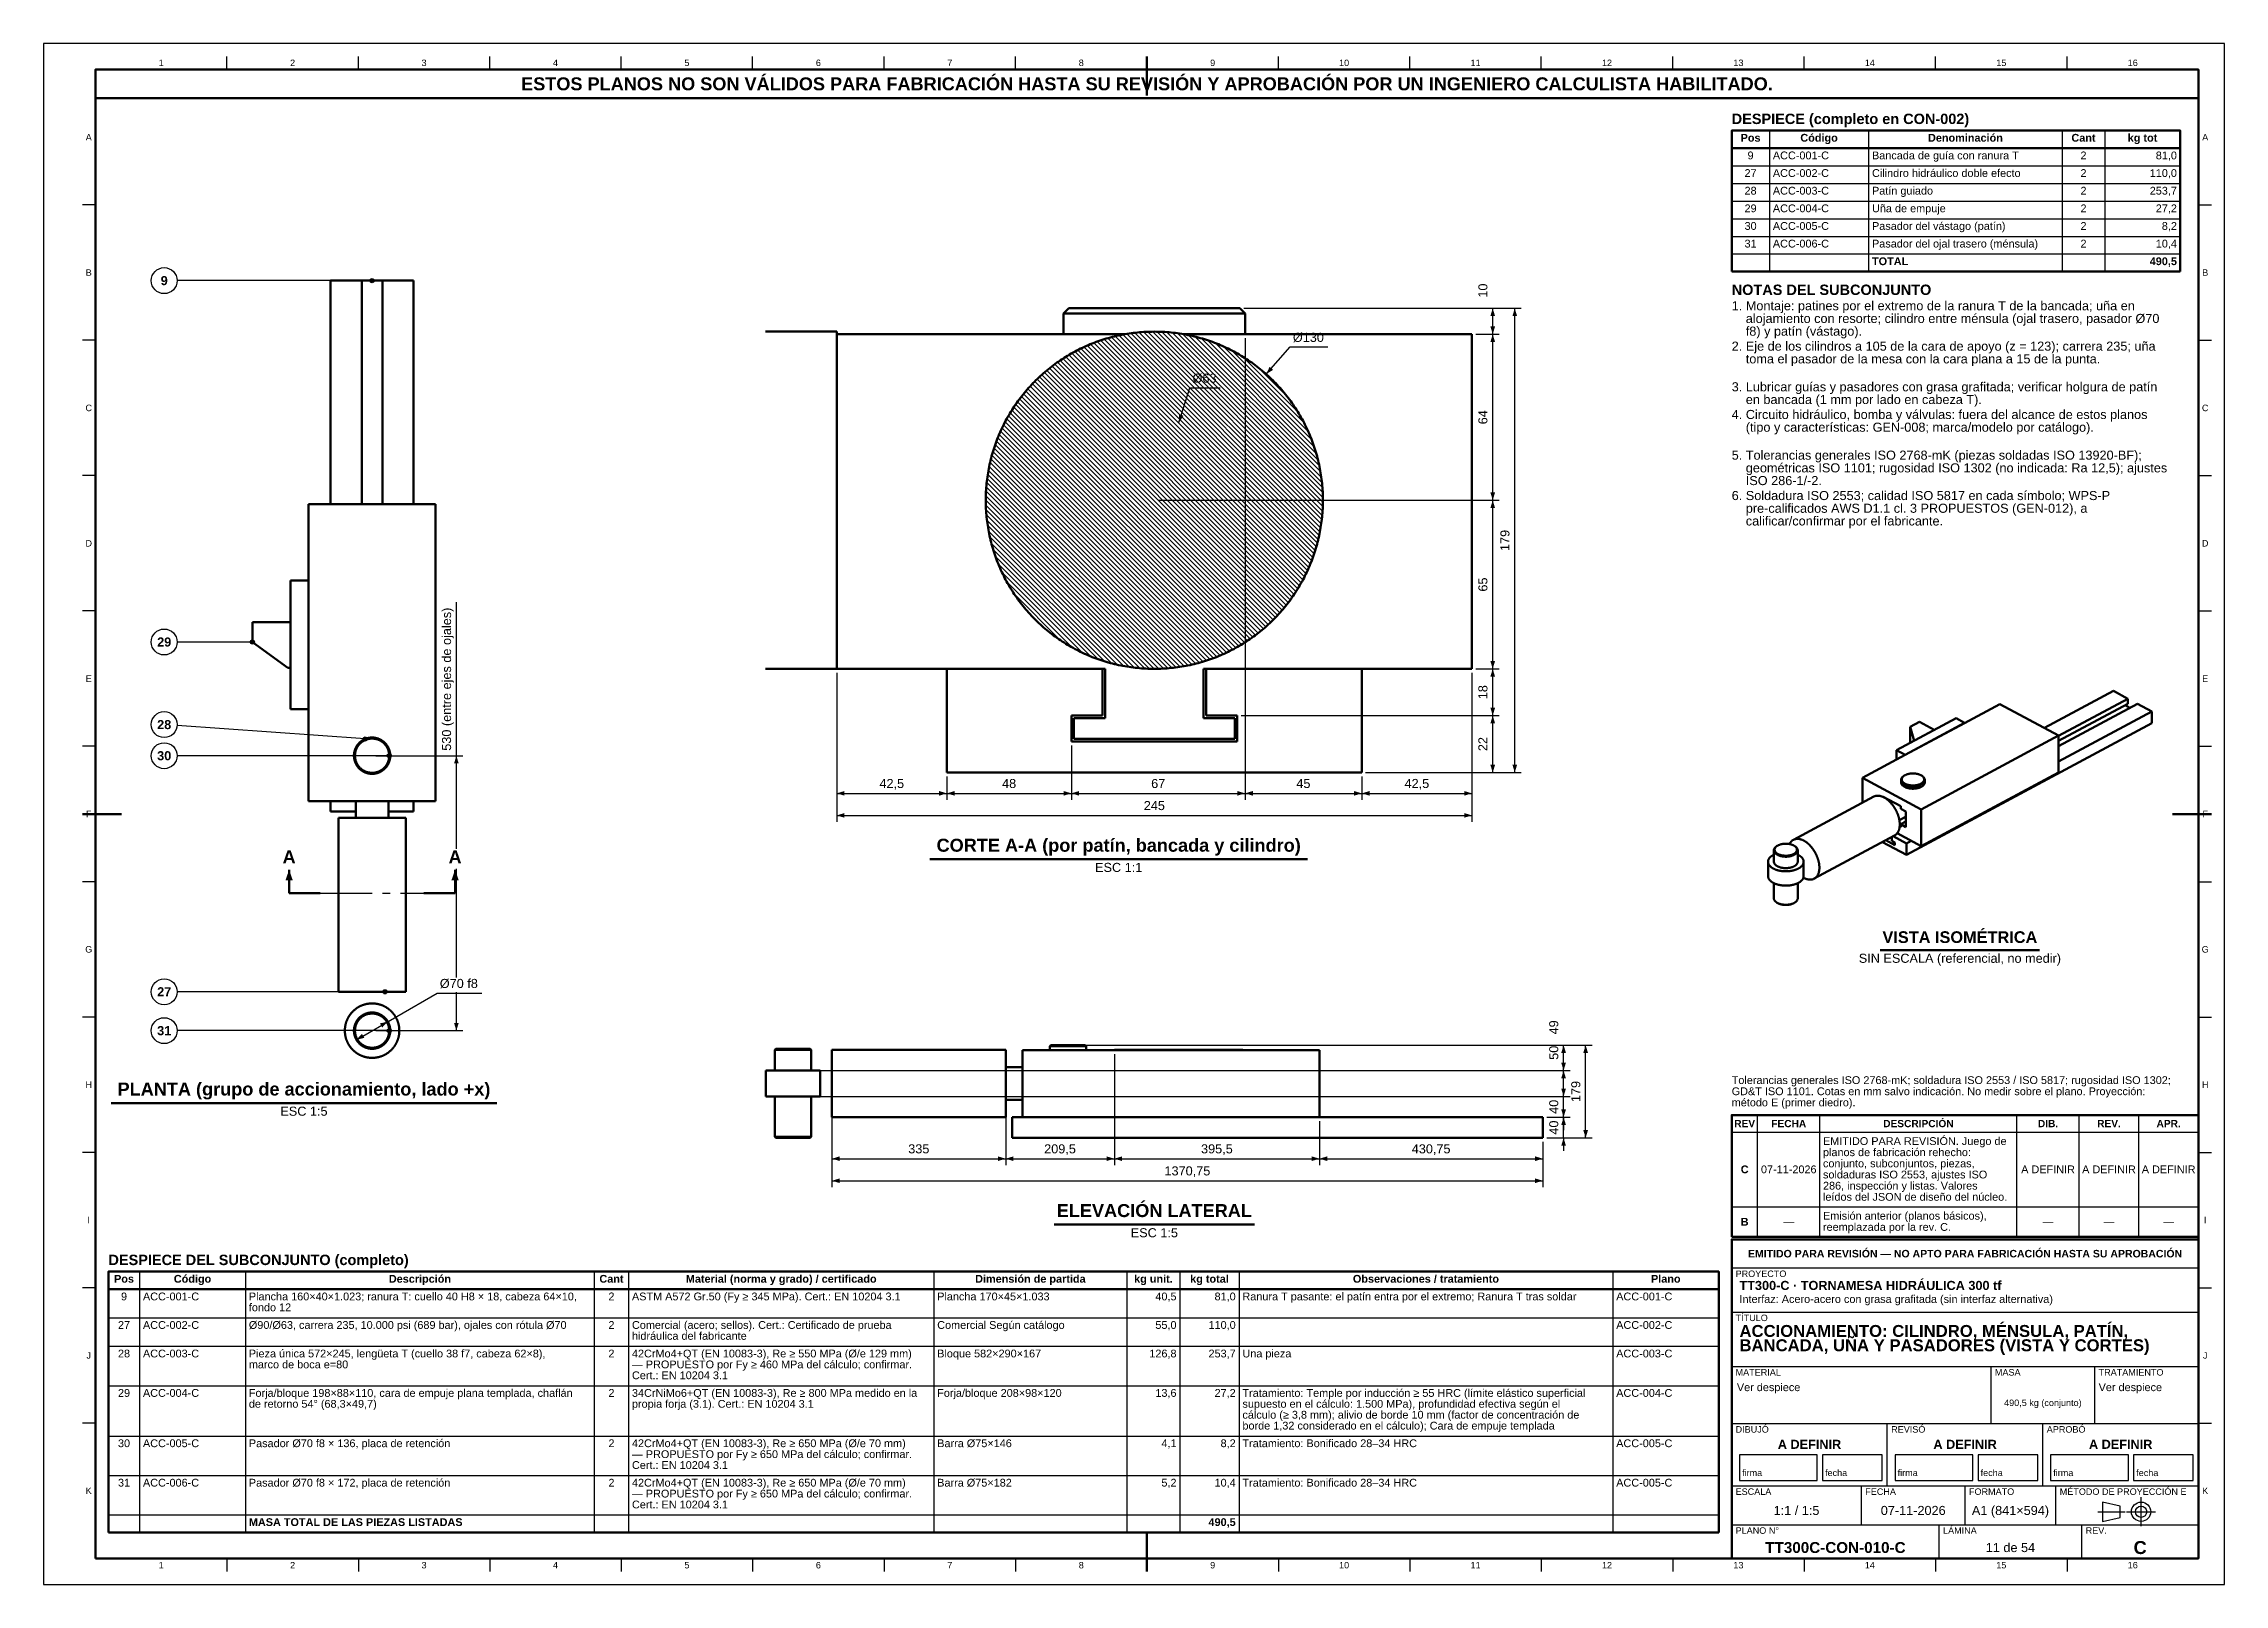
# Model space of a CAD drawing. Header units: millimetres. Extents: x 0 to 841, y 0 to 594.
import ezdxf
from ezdxf.enums import TextEntityAlignment as Align

# ---------------------------------------------------------------- set-up
doc = ezdxf.new("R2010")
doc.units = ezdxf.units.MM
doc.linetypes.add('EJE', pattern=[31, 20, -4, 3, -4])
for name, color, linetype, lineweight in [('ACH', 7, 'CONTINUOUS', 13), ('CORTE', 7, 'EJE', 70), ('COTA', 7, 'CONTINUOUS', 25), ('EJE', 7, 'EJE', 25), ('FINA', 7, 'CONTINUOUS', 25), ('MARCO', 7, 'CONTINUOUS', 70), ('TXT', 7, 'CONTINUOUS', 25), ('VIS', 7, 'CONTINUOUS', 50)]:
    doc.layers.add(name, color=color, linetype=linetype, lineweight=lineweight)
doc.styles.add('STD', font='LiberationSans-Regular.ttf')
doc.styles.add('STDB', font='LiberationSans-Bold.ttf')

msp = doc.modelspace()

# ---------------------------------------------------------------- texts
at = {"layer": 'TXT'}
for s, height, style, p in [('1', 2.5, 'STD', (45.34, 586.6)), ('2', 2.5, 'STD', (96.03, 586.6)), ('3', 2.5, 'STD', (146.72, 586.6)), ('ESTOS PLANOS NO SON VÁLIDOS PARA FABRICACIÓN HASTA SU REVISIÓN Y APROBACIÓN POR UN INGENIERO CALCULISTA HABILITADO.', 5, 'STDB', (425.5, 578.5)), ('4', 2.5, 'STD', (197.41, 586.6)), ('5', 2.5, 'STD', (248.09, 586.6)), ('6', 2.5, 'STD', (298.78, 586.6)), ('7', 2.5, 'STD', (349.47, 586.6)), ('8', 2.5, 'STD', (400.16, 586.6)), ('9', 2.5, 'STD', (450.84, 586.6)), ('10', 2.5, 'STD', (501.53, 586.6)), ('11', 2.5, 'STD', (552.22, 586.6)), ('12', 2.5, 'STD', (602.91, 586.6)), ('13', 2.5, 'STD', (653.59, 586.6)), ('14', 2.5, 'STD', (704.28, 586.6)), ('15', 2.5, 'STD', (754.97, 586.6)), ('16', 2.5, 'STD', (805.66, 586.6)), ('A', 2.5, 'STD', (17.4, 557.91)), ('Pos', 3, 'STDB', (658.28, 557.7)), ('Código', 3, 'STDB', (684.69, 557.7)), ('Denominación', 3, 'STDB', (741.14, 557.7)), ('Cant', 3, 'STDB', (786.67, 557.7)), ('kg tot', 3, 'STDB', (809.43, 557.7)), ('A', 2.5, 'STD', (833.6, 557.91)), ('9', 3, 'STD', (658.28, 550.9)), ('2', 3, 'STD', (786.67, 550.9)), ('27', 3, 'STD', (658.28, 544.1)), ('28', 3, 'STD', (658.28, 537.3)), ('2', 3, 'STD', (786.67, 544.1)), ('2', 3, 'STD', (786.67, 537.3)), ('29', 3, 'STD', (658.28, 530.5)), ('2', 3, 'STD', (786.67, 530.5)), ('30', 3, 'STD', (658.28, 523.7)), ('2', 3, 'STD', (786.67, 523.7)), ('31', 3, 'STD', (658.28, 516.9)), ('2', 3, 'STD', (786.67, 516.9)), ('B', 2.5, 'STD', (17.4, 505.73)), ('B', 2.5, 'STD', (833.6, 505.73)), ('9', 3.5, 'STDB', (46.51, 502.63)), ('C', 2.5, 'STD', (17.4, 453.55)), ('C', 2.5, 'STD', (833.6, 453.55)), ('D', 2.5, 'STD', (17.4, 401.36)), ('D', 2.5, 'STD', (833.6, 401.36)), ('29', 3.5, 'STDB', (46.51, 363.31)), ('E', 2.5, 'STD', (17.4, 349.18)), ('E', 2.5, 'STD', (833.6, 349.18)), ('28', 3.5, 'STDB', (46.51, 331.47)), ('30', 3.5, 'STDB', (46.51, 319.47)), ('F', 2.5, 'STD', (17.4, 297)), ('F', 2.5, 'STD', (833.6, 297)), ('A', 5, 'STDB', (94.68, 280.47)), ('A', 5, 'STDB', (158.68, 280.47)), ('G', 2.5, 'STD', (17.4, 244.82)), ('G', 2.5, 'STD', (833.6, 244.82)), ('27', 3.5, 'STDB', (46.51, 228.47)), ('31', 3.5, 'STDB', (46.51, 213.47)), ('H', 2.5, 'STD', (17.4, 192.64)), ('H', 2.5, 'STD', (833.6, 192.64)), ('REV', 2.8, 'STDB', (656, 177.65)), ('FECHA', 2.8, 'STDB', (673, 177.65)), ('DESCRIPCIÓN', 2.8, 'STDB', (723, 177.65)), ('DIB.', 2.8, 'STDB', (773, 177.65)), ('REV.', 2.8, 'STDB', (796.5, 177.65)), ('APR.', 2.8, 'STDB', (819.5, 177.65)), ('C', 3, 'STDB', (656, 160)), ('07-11-2026', 3, 'STD', (673, 160)), ('A DEFINIR', 3, 'STD', (773, 160)), ('A DEFINIR', 3, 'STD', (796.5, 160)), ('A DEFINIR', 3, 'STD', (819.5, 160)), ('I', 2.5, 'STD', (17.4, 140.45)), ('B', 3, 'STDB', (656, 139.8)), ('—', 3, 'STD', (673, 139.8)), ('—', 3, 'STD', (773, 139.8)), ('—', 3, 'STD', (796.5, 139.8)), ('—', 3, 'STD', (819.5, 139.8)), ('I', 2.5, 'STD', (833.6, 140.45)), ('EMITIDO PARA REVISIÓN — NO APTO PARA FABRICACIÓN HASTA SU APROBACIÓN', 2.9, 'STDB', (741, 127.5)), ('Pos', 3, 'STDB', (31.01, 117.8)), ('Código', 3, 'STDB', (57.43, 117.8)), ('Descripción', 3, 'STDB', (145.12, 117.8)), ('Cant', 3, 'STDB', (218.99, 117.8)), ('Material (norma y grado) / certificado', 3, 'STDB', (284.45, 117.8)), ('Dimensión de partida', 3, 'STDB', (380.54, 117.8)), ('kg unit.', 3, 'STDB', (427.99, 117.8)), ('kg total', 3, 'STDB', (449.61, 117.8)), ('Observaciones / tratamiento', 3, 'STDB', (533.09, 117.8)), ('Plano', 3, 'STDB', (625.58, 117.8)), ('9', 3, 'STD', (31.01, 111)), ('2', 3, 'STD', (218.99, 111)), ('27', 3, 'STD', (31.01, 100)), ('2', 3, 'STD', (218.99, 100)), ('J', 2.5, 'STD', (17.4, 88.27)), ('28', 3, 'STD', (31.01, 89)), ('2', 3, 'STD', (218.99, 89)), ('J', 2.5, 'STD', (833.6, 88.27)), ('29', 3, 'STD', (31.01, 73.8)), ('2', 3, 'STD', (218.99, 73.8)), ('490,5 kg (conjunto)', 2.5, 'STD', (771, 70)), ('30', 3, 'STD', (31.01, 54.4)), ('2', 3, 'STD', (218.99, 54.4)), ('A DEFINIR', 3.5, 'STDB', (681, 54)), ('A DEFINIR', 3.5, 'STDB', (741, 54)), ('A DEFINIR', 3.5, 'STDB', (801, 54)), ('K', 2.5, 'STD', (17.4, 36.09)), ('31', 3, 'STD', (31.01, 39.2)), ('2', 3, 'STD', (218.99, 39.2)), ('K', 2.5, 'STD', (833.6, 36.09)), ('1:1 / 1:5', 3.5, 'STD', (676, 28.5)), ('07-11-2026', 3.5, 'STD', (721, 28.5)), ('A1 (841×594)', 3.5, 'STD', (758.5, 28.5)), ('1', 2.5, 'STD', (45.34, 7.4)), ('2', 2.5, 'STD', (96.03, 7.4)), ('3', 2.5, 'STD', (146.72, 7.4)), ('4', 2.5, 'STD', (197.41, 7.4)), ('5', 2.5, 'STD', (248.09, 7.4)), ('6', 2.5, 'STD', (298.78, 7.4)), ('7', 2.5, 'STD', (349.47, 7.4)), ('8', 2.5, 'STD', (400.16, 7.4)), ('9', 2.5, 'STD', (450.84, 7.4)), ('10', 2.5, 'STD', (501.53, 7.4)), ('11', 2.5, 'STD', (552.22, 7.4)), ('12', 2.5, 'STD', (602.91, 7.4)), ('13', 2.5, 'STD', (653.59, 7.4)), ('TT300C-CON-010-C', 4.2, 'STDB', (691, 14.2)), ('14', 2.5, 'STD', (704.28, 7.4)), ('11 de 54', 3.5, 'STD', (758.5, 14.2)), ('15', 2.5, 'STD', (754.97, 7.4)), ('16', 2.5, 'STD', (805.66, 7.4)), ('C', 5, 'STDB', (808.5, 14.2))]:
    msp.add_text(s, height=height, dxfattribs=dict(at, style=style)).set_placement(p, align=Align.MIDDLE_CENTER)
for s, height, style, p in [('DESPIECE (completo en CON-002)', 4, 'STDB', (651, 567)), ('NOTAS DEL SUBCONJUNTO', 4, 'STDB', (651, 501.1)), ('1. Montaje: patines por el extremo de la ranura T de la bancada; uña en', 3.5, 'STD', (651, 494.7)), ('    alojamiento con resorte; cilindro entre ménsula (ojal trasero, pasador Ø70', 3.5, 'STD', (651, 489.8)), ('    f8) y patín (vástago).', 3.5, 'STD', (651, 484.9)), ('2. Eje de los cilindros a 105 de la cara de apoyo (z = 123); carrera 235; uña', 3.5, 'STD', (651, 479.12)), ('    toma el pasador de la mesa con la cara plana a 15 de la punta.', 3.5, 'STD', (651, 474.22)), ('3. Lubricar guías y pasadores con grasa grafitada; verificar holgura de patín', 3.5, 'STD', (651, 463.45)), ('    en bancada (1 mm por lado en cabeza T).', 3.5, 'STD', (651, 458.55)), ('4. Circuito hidráulico, bomba y válvulas: fuera del alcance de estos planos', 3.5, 'STD', (651, 452.78)), ('    (tipo y características: GEN-008; marca/modelo por catálogo).', 3.5, 'STD', (651, 447.88)), ('5. Tolerancias generales ISO 2768-mK (piezas soldadas ISO 13920-BF);', 3.5, 'STD', (651, 437.1)), ('    geométricas ISO 1101; rugosidad ISO 1302 (no indicada: Ra 12,5); ajustes', 3.5, 'STD', (651, 432.2)), ('6. Soldadura ISO 2553; calidad ISO 5817 en cada símbolo; WPS-P', 3.5, 'STD', (651, 421.53)), ('    ISO 286-1/-2.', 3.5, 'STD', (651, 427.3)), ('    pre-calificados AWS D1.1 cl. 3 PROPUESTOS (GEN-012), a', 3.5, 'STD', (651, 416.63)), ('    calificar/confirmar por el fabricante.', 3.5, 'STD', (651, 411.73)), ('planos de fabricación rehecho:', 3, 'STD', (686.2, 168.1)), ('EMITIDO PARA REVISIÓN. Juego de', 3, 'STD', (686.2, 172.4)), ('conjunto, subconjuntos, piezas,', 3, 'STD', (686.2, 163.8)), ('soldaduras ISO 2553, ajustes ISO', 3, 'STD', (686.2, 159.5)), ('286, inspección y listas. Valores', 3, 'STD', (686.2, 155.2)), ('leídos del JSON de diseño del núcleo.', 3, 'STD', (686.2, 150.9)), ('Emisión anterior (planos básicos),', 3, 'STD', (686.2, 143.6)), ('reemplazada por la rev. C.', 3, 'STD', (686.2, 139.3)), ('DESPIECE DEL SUBCONJUNTO (completo)', 4, 'STDB', (25, 127.1)), ('PROYECTO', 2.5, 'STD', (652.5, 121)), ('TT300-C · TORNAMESA HIDRÁULICA 300 tf', 3.5, 'STDB', (654, 117)), ('Interfaz: Acero-acero con grasa grafitada (sin interfaz alternativa)', 3, 'STD', (654, 111.5)), ('TÍTULO', 2.5, 'STD', (652.5, 104)), ('ACCIONAMIENTO: CILINDRO, MÉNSULA, PATÍN,', 4.6, 'STDB', (654, 100)), ('BANCADA, UÑA Y PASADORES (VISTA Y CORTES)', 4.6, 'STDB', (654, 94.48)), ('MATERIAL', 2.5, 'STD', (652.5, 83)), ('Ver despiece', 3, 'STD', (653, 77.5)), ('MASA', 2.5, 'STD', (752.5, 83)), ('Ver despiece', 3, 'STD', (792.5, 77.5)), ('TRATAMIENTO', 2.5, 'STD', (792.5, 83)), ('DIBUJÓ', 2.5, 'STD', (652.5, 61)), ('REVISÓ', 2.5, 'STD', (712.5, 61)), ('APROBÓ', 2.5, 'STD', (772.5, 61)), ('ESCALA', 2.5, 'STD', (652.5, 37)), ('FECHA', 2.5, 'STD', (702.5, 37)), ('FORMATO', 2.5, 'STD', (742.5, 37)), ('MÉTODO DE PROYECCIÓN E', 2.5, 'STD', (777.5, 37)), ('PLANO N°', 2.5, 'STD', (652.5, 22)), ('LÁMINA', 2.5, 'STD', (732.5, 22)), ('REV.', 2.5, 'STD', (787.5, 22))]:
    msp.add_text(s, height=height, dxfattribs=dict(at, style=style)).set_placement(p, align=Align.TOP_LEFT)
for s, style, p in [('ACC-001-C', 'STD', (666.87, 550.9)), ('Bancada de guía con ranura T', 'STD', (705.11, 550.9)), ('ACC-002-C', 'STD', (666.87, 544.1)), ('ACC-003-C', 'STD', (666.87, 537.3)), ('Cilindro hidráulico doble efecto', 'STD', (705.11, 544.1)), ('Patín guiado', 'STD', (705.11, 537.3)), ('ACC-004-C', 'STD', (666.87, 530.5)), ('Uña de empuje', 'STD', (705.11, 530.5)), ('ACC-005-C', 'STD', (666.87, 523.7)), ('Pasador del vástago (patín)', 'STD', (705.11, 523.7)), ('ACC-006-C', 'STD', (666.87, 516.9)), ('Pasador del ojal trasero (ménsula)', 'STD', (705.11, 516.9)), ('TOTAL', 'STDB', (705.11, 510.1)), ('ACC-001-C', 'STD', (38.31, 111)), ('Plancha 160×40×1.023; ranura T: cuello 40 H8 × 18, cabeza 64×10,', 'STD', (79.15, 111)), ('ASTM A572 Gr.50 (Fy ≥ 345 MPa). Cert.: EN 10204 3.1', 'STD', (226.89, 111)), ('Plancha 170×45×1.033', 'STD', (344.61, 111)), ('Ranura T pasante: el patín entra por el extremo; Ranura T tras soldar', 'STD', (462.32, 111)), ('ACC-001-C', 'STD', (606.46, 111)), ('ACC-002-C', 'STD', (38.31, 100)), ('fondo 12', 'STD', (79.15, 106.8)), ('Ø90/Ø63, carrera 235, 10.000 psi (689 bar), ojales con rótula Ø70', 'STD', (79.15, 100)), ('Comercial (acero; sellos). Cert.: Certificado de prueba', 'STD', (226.89, 100)), ('Comercial Según catálogo', 'STD', (344.61, 100)), ('ACC-002-C', 'STD', (606.46, 100)), ('hidráulica del fabricante', 'STD', (226.89, 95.8)), ('ACC-003-C', 'STD', (38.31, 89)), ('marco de boca e=80', 'STD', (79.15, 84.8)), ('Pieza única 572×245, lengüeta T (cuello 38 f7, cabeza 62×8),', 'STD', (79.15, 89)), ('— PROPUESTO por Fy ≥ 460 MPa del cálculo; confirmar.', 'STD', (226.89, 84.8)), ('42CrMo4+QT (EN 10083-3), Re ≥ 550 MPa (Ø/e 129 mm)', 'STD', (226.89, 89)), ('Bloque 582×290×167', 'STD', (344.61, 89)), ('Una pieza', 'STD', (462.32, 89)), ('ACC-003-C', 'STD', (606.46, 89)), ('Cert.: EN 10204 3.1', 'STD', (226.89, 80.6)), ('ACC-004-C', 'STD', (38.31, 73.8)), ('de retorno 54° (68,3×49,7)', 'STD', (79.15, 69.6)), ('Forja/bloque 198×88×110, cara de empuje plana templada, chaflán', 'STD', (79.15, 73.8)), ('34CrNiMo6+QT (EN 10083-3), Re ≥ 800 MPa medido en la', 'STD', (226.89, 73.8)), ('propia forja (3.1). Cert.: EN 10204 3.1', 'STD', (226.89, 69.6)), ('Forja/bloque 208×98×120', 'STD', (344.61, 73.8)), ('Tratamiento: Temple por inducción ≥ 55 HRC (límite elástico superficial', 'STD', (462.32, 73.8)), ('supuesto en el cálculo: 1.500 MPa), profundidad efectiva según el', 'STD', (462.32, 69.6)), ('ACC-004-C', 'STD', (606.46, 73.8)), ('cálculo (≥ 3,8 mm); alivio de borde 10 mm (factor de concentración de', 'STD', (462.32, 65.4)), ('borde 1,32 considerado en el cálculo); Cara de empuje templada', 'STD', (462.32, 61.2)), ('ACC-005-C', 'STD', (38.31, 54.4)), ('Pasador Ø70 f8 × 136, placa de retención', 'STD', (79.15, 54.4)), ('— PROPUESTO por Fy ≥ 650 MPa del cálculo; confirmar.', 'STD', (226.89, 50.2)), ('42CrMo4+QT (EN 10083-3), Re ≥ 650 MPa (Ø/e 70 mm)', 'STD', (226.89, 54.4)), ('Barra Ø75×146', 'STD', (344.61, 54.4)), ('Tratamiento: Bonificado 28–34 HRC', 'STD', (462.32, 54.4)), ('ACC-005-C', 'STD', (606.46, 54.4)), ('Cert.: EN 10204 3.1', 'STD', (226.89, 46)), ('ACC-006-C', 'STD', (38.31, 39.2)), ('Pasador Ø70 f8 × 172, placa de retención', 'STD', (79.15, 39.2)), ('— PROPUESTO por Fy ≥ 650 MPa del cálculo; confirmar.', 'STD', (226.89, 35)), ('42CrMo4+QT (EN 10083-3), Re ≥ 650 MPa (Ø/e 70 mm)', 'STD', (226.89, 39.2)), ('Barra Ø75×182', 'STD', (344.61, 39.2)), ('Tratamiento: Bonificado 28–34 HRC', 'STD', (462.32, 39.2)), ('ACC-005-C', 'STD', (606.46, 39.2)), ('MASA TOTAL DE LAS PIEZAS LISTADAS', 'STDB', (79.15, 24)), ('Cert.: EN 10204 3.1', 'STD', (226.89, 30.8))]:
    msp.add_text(s, height=3, dxfattribs=dict(at, style=style)).set_placement(p, align=Align.MIDDLE_LEFT)
for s, style, p in [('81,0', 'STD', (822.7, 550.9)), ('253,7', 'STD', (822.7, 537.3)), ('110,0', 'STD', (822.7, 544.1)), ('27,2', 'STD', (822.7, 530.5)), ('8,2', 'STD', (822.7, 523.7)), ('10,4', 'STD', (822.7, 516.9)), ('490,5', 'STDB', (822.7, 510.1)), ('40,5', 'STD', (436.9, 111)), ('81,0', 'STD', (459.72, 111)), ('55,0', 'STD', (436.9, 100)), ('110,0', 'STD', (459.72, 100)), ('126,8', 'STD', (436.9, 89)), ('253,7', 'STD', (459.72, 89)), ('13,6', 'STD', (436.9, 73.8)), ('27,2', 'STD', (459.72, 73.8)), ('4,1', 'STD', (436.9, 54.4)), ('8,2', 'STD', (459.72, 54.4)), ('5,2', 'STD', (436.9, 39.2)), ('10,4', 'STD', (459.72, 39.2)), ('490,5', 'STDB', (459.72, 24))]:
    msp.add_text(s, height=3, dxfattribs=dict(at, style=style)).set_placement(p, align=Align.MIDDLE_RIGHT)
at = {"layer": 'TXT', "style": 'STD'}
for s, p in [('10', (557.84, 498.79)), ('64', (557.84, 449.96)), ('179', (566.34, 402.46)), ('65', (557.84, 385.46)), ('530 (entre ejes de ojales)', (158.18, 348.97)), ('18', (557.84, 343.96)), ('22', (557.84, 323.96)), ('49', (585.17, 214.74)), ('50', (585.17, 204.94)), ('179', (593.67, 190.01)), ('40', (585.17, 184.11)), ('40', (585.17, 176.11))]:
    msp.add_text(s, height=3.5, rotation=90, dxfattribs=at).set_placement(p, align=Align.BOTTOM_CENTER)
for s, height, p in [('Ø130', 3.5, (481.77, 477.96)), ('Ø63', 3.5, (443.08, 462.23)), ('Ø70 f8', 3.5, (152.79, 228.87)), ('Tolerancias generales ISO 2768-mK; soldadura ISO 2553 / ISO 5817; rugosidad ISO 1302;', 3, (651, 192)), ('GD&T ISO 1101. Cotas en mm salvo indicación. No medir sobre el plano. Proyección:', 3, (651, 187.7)), ('método E (primer diedro).', 3, (651, 183.4)), ('firma', 2.5, (655, 41)), ('fecha', 2.5, (687, 41)), ('firma', 2.5, (715, 41)), ('fecha', 2.5, (747, 41)), ('firma', 2.5, (775, 41)), ('fecha', 2.5, (807, 41))]:
    msp.add_text(s, height=height, dxfattribs=at).set_placement(p, align=Align.BOTTOM_LEFT)
at = {"layer": 'TXT'}
for s, height, style, p in [('42,5', 3.5, 'STD', (327.09, 305.96)), ('48', 3.5, 'STD', (372.34, 305.96)), ('67', 3.5, 'STD', (429.84, 305.96)), ('45', 3.5, 'STD', (485.84, 305.96)), ('42,5', 3.5, 'STD', (529.59, 305.96)), ('245', 3.5, 'STD', (428.34, 297.46)), ('CORTE A-A (por patín, bancada y cilindro)', 5, 'STDB', (414.59, 280.96)), ('VISTA ISOMÉTRICA', 4.5, 'STDB', (739, 245.93)), ('PLANTA (grupo de accionamiento, lado +x)', 5, 'STDB', (100.4, 186.97)), ('335', 3.5, 'STD', (337.52, 165.11)), ('209,5', 3.5, 'STD', (391.97, 165.11)), ('395,5', 3.5, 'STD', (452.47, 165.11)), ('430,75', 3.5, 'STD', (535.09, 165.11)), ('1370,75', 3.5, 'STD', (441.09, 156.61)), ('ELEVACIÓN LATERAL', 5, 'STDB', (428.34, 140.11))]:
    msp.add_text(s, height=height, dxfattribs=dict(at, style=style)).set_placement(p, align=Align.BOTTOM_CENTER)
at = {"layer": 'TXT', "style": 'STD'}
for s, p in [('ESC 1:1', (414.59, 278.16)), ('SIN ESCALA (referencial, no medir)', (739, 243.13)), ('ESC 1:5', (100.4, 184.17)), ('ESC 1:5', (428.34, 137.31))]:
    msp.add_text(s, height=3.5, dxfattribs=at).set_placement(p, align=Align.TOP_CENTER)

# ---------------------------------------------------------------- hatches: boundary and pattern name
at = {"layer": 'ACH'}
h = msp.add_hatch(color=7, dxfattribs=at)
h.dxf.hatch_style = 1
h.paths.add_polyline_path([(127.48, 502.63), (127.24, 503.19), (126.68, 503.43), (126.11, 503.19), (125.88, 502.63), (126.11, 502.06), (126.68, 501.83), (127.24, 502.06)])
h = msp.add_hatch(dxfattribs=at)
h.set_pattern_fill('ANSI31', scale=0.4, angle=90)
h.paths.add_polyline_path([(493.33, 416.94), (493.31, 415.92), (493.27, 414.9), (493.21, 413.88), (493.14, 412.86), (493.05, 411.84), (492.95, 410.82), (492.83, 409.81), (492.69, 408.8), (492.54, 407.79), (492.37, 406.78), (492.19, 405.78), (491.99, 404.78), (491.78, 403.78), (491.55, 402.78), (491.3, 401.79), (491.04, 400.81), (490.76, 399.82), (490.47, 398.85), (490.16, 397.87), (489.84, 396.9), (489.5, 395.94), (489.15, 394.98), (488.78, 394.03), (488.39, 393.08), (488, 392.14), (487.58, 391.21), (487.16, 390.28), (486.71, 389.36), (486.26, 388.45), (485.79, 387.54), (485.3, 386.64), (484.8, 385.75), (484.29, 384.87), (483.76, 384), (483.22, 383.13), (482.67, 382.27), (482.1, 381.42), (481.52, 380.58), (480.93, 379.75), (480.32, 378.93), (479.7, 378.12), (479.07, 377.32), (478.43, 376.53), (477.77, 375.74), (477.1, 374.97), (476.42, 374.21), (475.73, 373.46), (475.02, 372.72), (474.3, 372), (473.58, 371.28), (472.84, 370.57), (472.09, 369.88), (471.33, 369.2), (470.56, 368.53), (469.78, 367.87), (468.98, 367.23), (468.18, 366.6), (467.37, 365.98), (466.55, 365.37), (465.72, 364.78), (464.88, 364.2), (464.03, 363.63), (463.17, 363.08), (462.3, 362.54), (461.43, 362.01), (460.55, 361.5), (459.66, 361), (458.76, 360.51), (457.85, 360.04), (456.94, 359.59), (456.02, 359.14), (455.09, 358.72), (454.16, 358.3), (453.22, 357.91), (452.27, 357.52), (451.32, 357.15), (450.36, 356.8), (449.4, 356.46), (448.43, 356.14), (447.46, 355.83), (446.48, 355.54), (445.49, 355.26), (444.51, 355), (443.52, 354.75), (442.52, 354.52), (441.52, 354.31), (440.52, 354.11), (439.52, 353.93), (438.51, 353.76), (437.5, 353.61), (436.49, 353.47), (435.48, 353.35), (434.46, 353.25), (433.44, 353.16), (432.42, 353.09), (431.4, 353.03), (430.38, 352.99), (429.36, 352.97), (428.34, 352.96), (427.32, 352.97), (426.3, 352.99), (425.28, 353.03), (424.26, 353.09), (423.24, 353.16), (422.23, 353.25), (421.21, 353.35), (420.2, 353.47), (419.18, 353.61), (418.17, 353.76), (417.17, 353.93), (416.16, 354.11), (415.16, 354.31), (414.16, 354.52), (413.17, 354.75), (412.18, 355), (411.19, 355.26), (410.21, 355.54), (409.23, 355.83), (408.26, 356.14), (407.29, 356.46), (406.32, 356.8), (405.37, 357.15), (404.41, 357.52), (403.47, 357.91), (402.53, 358.3), (401.59, 358.72), (400.67, 359.14), (399.75, 359.59), (398.83, 360.04), (397.93, 360.51), (397.03, 361), (396.14, 361.5), (395.25, 362.01), (394.38, 362.54), (393.51, 363.08), (392.66, 363.63), (391.81, 364.2), (390.97, 364.78), (390.14, 365.37), (389.32, 365.98), (388.5, 366.6), (387.7, 367.23), (386.91, 367.87), (386.13, 368.53), (385.36, 369.2), (384.6, 369.88), (383.85, 370.57), (383.11, 371.28), (382.38, 372), (381.66, 372.72), (380.96, 373.46), (380.27, 374.21), (379.59, 374.97), (378.92, 375.74), (378.26, 376.53), (377.61, 377.32), (376.98, 378.12), (376.36, 378.93), (375.76, 379.75), (375.16, 380.58), (374.58, 381.42), (374.02, 382.27), (373.46, 383.13), (372.92, 384), (372.39, 384.87), (371.88, 385.75), (371.38, 386.64), (370.9, 387.54), (370.43, 388.45), (369.97, 389.36), (369.53, 390.28), (369.1, 391.21), (368.69, 392.14), (368.29, 393.08), (367.91, 394.03), (367.54, 394.98), (367.19, 395.94), (366.85, 396.9), (366.52, 397.87), (366.22, 398.85), (365.92, 399.82), (365.65, 400.81), (365.38, 401.79), (365.14, 402.78), (364.91, 403.78), (364.69, 404.78), (364.49, 405.78), (364.31, 406.78), (364.14, 407.79), (363.99, 408.8), (363.86, 409.81), (363.74, 410.82), (363.63, 411.84), (363.54, 412.86), (363.47, 413.88), (363.41, 414.9), (363.37, 415.92), (363.35, 416.94), (363.34, 417.96), (363.35, 418.98), (363.37, 420), (363.41, 421.02), (363.47, 422.04), (363.54, 423.06), (363.63, 424.07), (363.74, 425.09), (363.86, 426.1), (363.99, 427.12), (364.14, 428.13), (364.31, 429.13), (364.49, 430.14), (364.69, 431.14), (364.91, 432.14), (365.14, 433.13), (365.38, 434.12), (365.65, 435.11), (365.92, 436.09), (366.22, 437.07), (366.52, 438.04), (366.85, 439.01), (367.19, 439.98), (367.54, 440.93), (367.91, 441.89), (368.29, 442.83), (368.69, 443.77), (369.1, 444.71), (369.53, 445.63), (369.97, 446.55), (370.43, 447.47), (370.9, 448.37), (371.38, 449.27), (371.88, 450.16), (372.39, 451.05), (372.92, 451.92), (373.46, 452.79), (374.02, 453.64), (374.58, 454.49), (375.16, 455.33), (375.76, 456.16), (376.36, 456.98), (376.98, 457.8), (377.61, 458.6), (378.26, 459.39), (378.92, 460.17), (379.59, 460.94), (380.27, 461.7), (380.96, 462.45), (381.66, 463.19), (382.38, 463.92), (383.11, 464.64), (383.85, 465.34), (384.6, 466.03), (385.36, 466.71), (386.13, 467.38), (386.91, 468.04), (387.7, 468.69), (388.5, 469.32), (389.32, 469.94), (390.14, 470.54), (390.97, 471.14), (391.81, 471.72), (392.66, 472.29), (393.51, 472.84), (394.38, 473.38), (395.25, 473.91), (396.14, 474.42), (397.03, 474.92), (397.93, 475.4), (398.83, 475.87), (399.75, 476.33), (400.67, 476.77), (401.59, 477.2), (402.53, 477.61), (403.47, 478.01), (404.41, 478.39), (405.37, 478.76), (406.32, 479.11), (407.29, 479.45), (408.26, 479.78), (409.23, 480.08), (410.21, 480.38), (411.19, 480.65), (412.18, 480.92), (413.17, 481.16), (414.16, 481.39), (415.16, 481.61), (416.16, 481.81), (417.17, 481.99), (418.17, 482.16), (419.18, 482.31), (420.2, 482.45), (421.21, 482.57), (422.23, 482.67), (423.24, 482.76), (424.26, 482.83), (425.28, 482.89), (426.3, 482.93), (427.32, 482.95), (428.34, 482.96), (429.36, 482.95), (430.38, 482.93), (431.4, 482.89), (432.42, 482.83), (433.44, 482.76), (434.46, 482.67), (435.48, 482.57), (436.49, 482.45), (437.5, 482.31), (438.51, 482.16), (439.52, 481.99), (440.52, 481.81), (441.52, 481.61), (442.52, 481.39), (443.52, 481.16), (444.51, 480.92), (445.49, 480.65), (446.48, 480.38), (447.46, 480.08), (448.43, 479.78), (449.4, 479.45), (450.36, 479.11), (451.32, 478.76), (452.27, 478.39), (453.22, 478.01), (454.16, 477.61), (455.09, 477.2), (456.02, 476.77), (456.94, 476.33), (457.85, 475.87), (458.76, 475.4), (459.66, 474.92), (460.55, 474.42), (461.43, 473.91), (462.3, 473.38), (463.17, 472.84), (464.03, 472.29), (464.88, 471.72), (465.72, 471.14), (466.55, 470.54), (467.37, 469.94), (468.18, 469.32), (468.98, 468.69), (469.78, 468.04), (470.56, 467.38), (471.33, 466.71), (472.09, 466.03), (472.84, 465.34), (473.58, 464.64), (474.3, 463.92), (475.02, 463.19), (475.73, 462.45), (476.42, 461.7), (477.1, 460.94), (477.77, 460.17), (478.43, 459.39), (479.07, 458.6), (479.7, 457.8), (480.32, 456.98), (480.93, 456.16), (481.52, 455.33), (482.1, 454.49), (482.67, 453.64), (483.22, 452.79), (483.76, 451.92), (484.29, 451.05), (484.8, 450.16), (485.3, 449.27), (485.79, 448.37), (486.26, 447.47), (486.71, 446.55), (487.16, 445.63), (487.58, 444.71), (488, 443.77), (488.39, 442.83), (488.78, 441.89), (489.15, 440.93), (489.5, 439.98), (489.84, 439.01), (490.16, 438.04), (490.47, 437.07), (490.76, 436.09), (491.04, 435.11), (491.3, 434.12), (491.55, 433.13), (491.78, 432.14), (491.99, 431.14), (492.19, 430.14), (492.37, 429.13), (492.54, 428.13), (492.69, 427.12), (492.83, 426.1), (492.95, 425.09), (493.05, 424.07), (493.14, 423.06), (493.21, 422.04), (493.27, 421.02), (493.31, 420), (493.33, 418.98), (493.34, 417.96), (493.34, 417.96)])
h = msp.add_hatch(color=7, dxfattribs=at)
h.dxf.hatch_style = 1
h.paths.add_polyline_path([(81.31, 363.31), (81.07, 363.87), (80.51, 364.11), (79.94, 363.87), (79.71, 363.31), (79.94, 362.74), (80.51, 362.51), (81.07, 362.74)])
h = msp.add_hatch(color=7, dxfattribs=at)
h.dxf.hatch_style = 1
h.paths.add_polyline_path([(124.8, 325.94), (124.56, 326.51), (124, 326.74), (123.43, 326.51), (123.2, 325.94), (123.43, 325.38), (124, 325.14), (124.56, 325.38)])
h = msp.add_hatch(color=7, dxfattribs=at)
h.dxf.hatch_style = 1
h.paths.add_polyline_path([(134.08, 319.47), (133.84, 320.04), (133.28, 320.27), (132.71, 320.04), (132.48, 319.47), (132.71, 318.91), (133.28, 318.67), (133.84, 318.91)])
h = msp.add_hatch(color=7, dxfattribs=at)
h.dxf.hatch_style = 1
h.paths.add_polyline_path([(132.45, 228.47), (132.22, 229.04), (131.65, 229.27), (131.09, 229.04), (130.85, 228.47), (131.09, 227.91), (131.65, 227.67), (132.22, 227.91)])
h = msp.add_hatch(color=7, dxfattribs=at)
h.dxf.hatch_style = 1
h.paths.add_polyline_path([(134.08, 213.47), (133.84, 214.04), (133.28, 214.27), (132.71, 214.04), (132.48, 213.47), (132.71, 212.91), (133.28, 212.67), (133.84, 212.91)])

# ---------------------------------------------------------------- linework, layer by layer
at = {"layer": 'CORTE'}
for p, q in [((94.68, 266.47), (106.68, 266.47)), ((158.68, 266.47), (146.68, 266.47))]:
    msp.add_line(p, q, dxfattribs=at)
at = {"layer": 'COTA'}
for p, q in [((126.68, 502.63), (51.51, 502.63)), ((462.84, 491.96), (561.34, 491.96)), ((462.84, 491.96), (569.84, 491.96)), ((558.84, 481.96), (558.84, 491.96)), ((567.34, 312.96), (567.34, 491.96)), ((463.34, 480.46), (463.34, 302.46)), ((463.34, 480.46), (463.34, 302.46)), ((552.34, 481.96), (561.34, 481.96)), ((552.34, 481.96), (561.34, 481.96)), ((558.84, 417.96), (558.84, 481.96)), ((471.48, 466.58), (480.77, 477.06)), ((480.77, 477.06), (495.21, 477.06)), ((437.85, 447.99), (442.08, 461.33)), ((442.08, 461.33), (453.7, 461.33)), ((429.84, 417.96), (561.34, 417.96)), ((429.84, 417.96), (561.34, 417.96)), ((558.84, 352.96), (558.84, 417.96)), ((159.18, 319.47), (159.18, 378.68)), ((80.51, 363.31), (51.51, 363.31)), ((305.84, 351.46), (305.84, 302.46)), ((305.84, 351.46), (305.84, 293.96)), ((550.84, 351.46), (550.84, 302.46)), ((550.84, 351.46), (550.84, 293.96)), ((552.34, 352.96), (561.34, 352.96)), ((552.34, 352.96), (561.34, 352.96)), ((558.84, 334.96), (558.84, 352.96)), ((124, 325.94), (51.5, 331.12)), ((461.84, 334.96), (561.34, 334.96)), ((461.84, 334.96), (561.34, 334.96)), ((558.84, 312.96), (558.84, 334.96)), ((396.34, 323.46), (396.34, 302.46)), ((396.34, 323.46), (396.34, 302.46)), ((133.28, 319.47), (51.51, 319.47)), ((128.18, 319.47), (161.68, 319.47)), ((159.18, 283.57), (159.18, 319.47)), ((348.34, 311.46), (348.34, 302.46)), ((348.34, 311.46), (348.34, 302.46)), ((508.34, 311.46), (508.34, 302.46)), ((508.34, 311.46), (508.34, 302.46)), ((509.84, 312.96), (561.34, 312.96)), ((509.84, 312.96), (569.84, 312.96)), ((305.84, 304.96), (348.34, 304.96)), ((348.34, 304.96), (396.34, 304.96)), ((396.34, 304.96), (463.34, 304.96)), ((463.34, 304.96), (508.34, 304.96)), ((508.34, 304.96), (550.84, 304.96)), ((305.84, 296.46), (550.84, 296.46)), ((159.18, 234.03), (159.18, 275.87)), ((131.65, 228.47), (51.51, 228.47)), ((120.62, 209.97), (151.79, 227.97)), ((151.79, 227.97), (169.06, 227.97)), ((159.18, 213.47), (159.18, 228.27)), ((133.28, 213.47), (51.51, 213.47)), ((128.18, 213.47), (161.68, 213.47)), ((396.52, 207.91), (588.67, 207.91)), ((396.52, 207.91), (597.17, 207.91)), ((412.92, 204.41), (412.92, 161.61)), ((412.92, 204.41), (412.92, 161.61)), ((586.17, 198.11), (586.17, 207.91)), ((594.67, 172.11), (594.67, 207.91)), ((290.52, 198.11), (588.67, 198.11)), ((290.52, 198.11), (588.67, 198.11)), ((586.17, 188.11), (586.17, 198.11)), ((290.52, 188.11), (588.67, 188.11)), ((290.52, 188.11), (588.67, 188.11)), ((304.02, 191.61), (304.02, 161.61)), ((304.02, 191.61), (304.02, 153.11)), ((371.02, 191.61), (371.02, 161.61)), ((371.02, 191.61), (371.02, 161.61)), ((586.17, 188.11), (586.17, 193.11)), ((586.17, 180.11), (586.17, 188.11)), ((586.17, 180.11), (586.17, 185.11)), ((492.02, 178.61), (492.02, 161.61)), ((492.02, 178.61), (492.02, 161.61)), ((579.67, 180.11), (588.67, 180.11)), ((579.67, 180.11), (588.67, 180.11)), ((586.17, 172.11), (586.17, 180.11)), ((586.17, 180.11), (586.17, 175.11)), ((578.17, 170.61), (578.17, 161.61)), ((578.17, 170.61), (578.17, 153.11)), ((579.67, 172.11), (588.67, 172.11)), ((579.67, 172.11), (597.17, 172.11)), ((586.17, 172.11), (586.17, 167.11)), ((304.02, 164.11), (371.02, 164.11)), ((371.02, 164.11), (412.92, 164.11)), ((412.92, 164.11), (492.02, 164.11)), ((492.02, 164.11), (578.17, 164.11)), ((304.02, 155.61), (578.17, 155.61))]:
    msp.add_line(p, q, dxfattribs=at)
for centre in [(126.68, 502.63), (80.51, 363.31), (124, 325.94), (133.28, 319.47), (131.65, 228.47), (133.28, 213.47)]:
    msp.add_circle(centre, 0.8, dxfattribs=at)
for points in [[(558.84, 491.96), (557.94, 488.96), (559.74, 488.96)], [(567.34, 491.96), (566.44, 488.96), (568.24, 488.96)], [(558.84, 481.96), (559.74, 484.96), (557.94, 484.96)], [(558.84, 481.96), (557.94, 478.96), (559.74, 478.96)], [(471.48, 466.58), (474.14, 468.23), (472.8, 469.42)], [(437.85, 447.99), (439.62, 450.58), (437.9, 451.12)], [(558.84, 417.96), (559.74, 420.96), (557.94, 420.96)], [(558.84, 417.96), (557.94, 414.96), (559.74, 414.96)], [(558.84, 352.96), (559.74, 355.96), (557.94, 355.96)], [(558.84, 352.96), (557.94, 349.96), (559.74, 349.96)], [(558.84, 334.96), (559.74, 337.96), (557.94, 337.96)], [(558.84, 334.96), (557.94, 331.96), (559.74, 331.96)], [(159.18, 319.47), (158.28, 316.47), (160.08, 316.47)], [(558.84, 312.96), (559.74, 315.96), (557.94, 315.96)], [(567.34, 312.96), (568.24, 315.96), (566.44, 315.96)], [(305.84, 304.96), (308.84, 304.06), (308.84, 305.86)], [(348.34, 304.96), (345.34, 305.86), (345.34, 304.06)], [(348.34, 304.96), (351.34, 304.06), (351.34, 305.86)], [(396.34, 304.96), (393.34, 305.86), (393.34, 304.06)], [(396.34, 304.96), (399.34, 304.06), (399.34, 305.86)], [(463.34, 304.96), (460.34, 305.86), (460.34, 304.06)], [(463.34, 304.96), (466.34, 304.06), (466.34, 305.86)], [(508.34, 304.96), (505.34, 305.86), (505.34, 304.06)], [(508.34, 304.96), (511.34, 304.06), (511.34, 305.86)], [(550.84, 304.96), (547.84, 305.86), (547.84, 304.06)], [(305.84, 296.46), (308.84, 295.56), (308.84, 297.36)], [(550.84, 296.46), (547.84, 297.36), (547.84, 295.56)], [(94.68, 275.47), (93.28, 271.47), (96.08, 271.47)], [(158.68, 275.47), (157.28, 271.47), (160.08, 271.47)], [(120.62, 209.97), (123.66, 210.7), (122.76, 212.25)], [(132.74, 216.97), (129.69, 216.25), (130.59, 214.7)], [(159.18, 213.47), (160.08, 216.47), (158.28, 216.47)], [(586.17, 207.91), (585.27, 204.91), (587.07, 204.91)], [(594.67, 207.91), (593.77, 204.91), (595.57, 204.91)], [(586.17, 198.11), (587.07, 201.11), (585.27, 201.11)], [(586.17, 198.11), (585.27, 195.11), (587.07, 195.11)], [(586.17, 188.11), (587.07, 191.11), (585.27, 191.11)], [(586.17, 188.11), (587.07, 191.11), (585.27, 191.11)], [(586.17, 180.11), (587.07, 183.11), (585.27, 183.11)], [(586.17, 180.11), (585.27, 177.11), (587.07, 177.11)], [(586.17, 172.11), (585.27, 169.11), (587.07, 169.11)], [(594.67, 172.11), (595.57, 175.11), (593.77, 175.11)], [(304.02, 164.11), (307.02, 163.21), (307.02, 165.01)], [(371.02, 164.11), (368.02, 165.01), (368.02, 163.21)], [(371.02, 164.11), (374.02, 163.21), (374.02, 165.01)], [(412.92, 164.11), (409.92, 165.01), (409.92, 163.21)], [(412.92, 164.11), (415.92, 163.21), (415.92, 165.01)], [(492.02, 164.11), (489.02, 165.01), (489.02, 163.21)], [(492.02, 164.11), (495.02, 163.21), (495.02, 165.01)], [(578.17, 164.11), (575.17, 165.01), (575.17, 163.21)], [(304.02, 155.61), (307.02, 154.71), (307.02, 156.51)], [(578.17, 155.61), (575.17, 156.51), (575.17, 154.71)]]:
    msp.add_solid(points, dxfattribs=at)
at = {"layer": 'EJE'}
for p, q in [((106.68, 266.47), (146.68, 266.47)), ((792.14, 28), (802.68, 28)), ((803.3, 28), (814.46, 28)), ((808.88, 22.42), (808.88, 33.58))]:
    msp.add_line(p, q, dxfattribs=at)
at = {"layer": 'FINA'}
for p, q in [((70.69, 584), (70.69, 589)), ((121.38, 584), (121.38, 589)), ((172.06, 584), (172.06, 589)), ((222.75, 584), (222.75, 589)), ((273.44, 584), (273.44, 589)), ((324.12, 584), (324.12, 589)), ((374.81, 584), (374.81, 589)), ((425.5, 584), (425.5, 589)), ((476.19, 584), (476.19, 589)), ((526.88, 584), (526.88, 589)), ((577.56, 584), (577.56, 589)), ((628.25, 584), (628.25, 589)), ((678.94, 584), (678.94, 589)), ((729.62, 584), (729.62, 589)), ((780.31, 584), (780.31, 589)), ((665.57, 560.5), (665.57, 506.1)), ((703.81, 560.5), (703.81, 506.1)), ((778.47, 560.5), (778.47, 506.1)), ((794.86, 560.5), (794.86, 506.1)), ((651, 553.7), (824, 553.7)), ((651, 546.9), (824, 546.9)), ((651, 540.1), (824, 540.1)), ((20, 531.82), (15, 531.82)), ((651, 533.3), (824, 533.3)), ((831, 531.82), (836, 531.82)), ((651, 526.5), (824, 526.5)), ((651, 519.7), (824, 519.7)), ((651, 512.9), (824, 512.9)), ((20, 479.64), (15, 479.64)), ((831, 479.64), (836, 479.64)), ((20, 427.45), (15, 427.45)), ((831, 427.45), (836, 427.45)), ((20, 375.27), (15, 375.27)), ((831, 375.27), (836, 375.27)), ((20, 323.09), (15, 323.09)), ((831, 323.09), (836, 323.09)), ((20, 270.91), (15, 270.91)), ((831, 270.91), (836, 270.91)), ((20, 218.73), (15, 218.73)), ((831, 218.73), (836, 218.73)), ((661, 134), (661, 180.9)), ((685, 134), (685, 180.9)), ((761, 134), (761, 180.9)), ((785, 134), (785, 180.9)), ((808, 134), (808, 180.9)), ((651, 174.4), (831, 174.4)), ((20, 166.55), (15, 166.55)), ((831, 166.55), (836, 166.55)), ((651, 145.6), (831, 145.6)), ((651, 134), (831, 134)), ((651, 133), (831, 133)), ((37.01, 120.6), (37.01, 20)), ((77.85, 120.6), (77.85, 20)), ((212.38, 120.6), (212.38, 20)), ((225.59, 120.6), (225.59, 20)), ((343.31, 120.6), (343.31, 20)), ((417.78, 120.6), (417.78, 20)), ((438.2, 120.6), (438.2, 20)), ((461.02, 120.6), (461.02, 20)), ((605.16, 120.6), (605.16, 20)), ((651, 122), (831, 122)), ((20, 114.36), (15, 114.36)), ((25, 113.8), (646, 113.8)), ((831, 114.36), (836, 114.36)), ((25, 102.8), (646, 102.8)), ((651, 105), (831, 105)), ((25, 91.8), (646, 91.8)), ((25, 76.6), (646, 76.6)), ((651, 84), (831, 84)), ((751, 62), (751, 84)), ((791, 62), (791, 84)), ((20, 62.18), (15, 62.18)), ((651, 62), (831, 62)), ((711, 38), (711, 62)), ((771, 38), (771, 62)), ((831, 62.18), (836, 62.18)), ((25, 57.2), (646, 57.2)), ((25, 42), (646, 42)), ((651, 38), (831, 38)), ((701, 23), (701, 38)), ((741, 23), (741, 38)), ((776, 23), (776, 38)), ((25, 26.8), (646, 26.8)), ((651, 23), (831, 23)), ((731, 10), (731, 23)), ((786, 10), (786, 23)), ((70.69, 10), (70.69, 5)), ((121.38, 10), (121.38, 5)), ((172.06, 10), (172.06, 5)), ((222.75, 10), (222.75, 5)), ((273.44, 10), (273.44, 5)), ((324.12, 10), (324.12, 5)), ((374.81, 10), (374.81, 5)), ((425.5, 10), (425.5, 5)), ((476.19, 10), (476.19, 5)), ((526.88, 10), (526.88, 5)), ((577.56, 10), (577.56, 5)), ((628.25, 10), (628.25, 5)), ((678.94, 10), (678.94, 5)), ((729.62, 10), (729.62, 5)), ((780.31, 10), (780.31, 5))]:
    msp.add_line(p, q, dxfattribs=at)
for points in [[(0, 0), (841, 0), (841, 594), (0, 594)], [(654, 40), (684, 40), (684, 50), (654, 50)], [(686, 40), (709, 40), (709, 50), (686, 50)], [(714, 40), (744, 40), (744, 50), (714, 50)], [(746, 40), (769, 40), (769, 50), (746, 50)], [(774, 40), (804, 40), (804, 50), (774, 50)], [(806, 40), (829, 40), (829, 50), (806, 50)], [(794, 24.28), (800.82, 25.83), (800.82, 30.17), (794, 31.72)]]:
    msp.add_lwpolyline(points, close=True, dxfattribs=at)
for centre, radius in [((46.51, 502.63), 5), ((46.51, 363.31), 5), ((46.51, 331.47), 5), ((46.51, 319.47), 5), ((46.51, 228.47), 5), ((46.51, 213.47), 5), ((808.88, 28), 3.72), ((808.88, 28), 2.17)]:
    msp.add_circle(centre, radius, dxfattribs=at)
at = {"layer": 'MARCO'}
for p, q in [((425.5, 589), (425.5, 574)), ((15, 297), (30, 297)), ((836, 297), (821, 297)), ((425.5, 5), (425.5, 20))]:
    msp.add_line(p, q, dxfattribs=at)
for points in [[(20, 10), (831, 10), (831, 584), (20, 584)], [(20, 573), (831, 573), (831, 584), (20, 584)], [(651, 134), (831, 134), (831, 180.9), (651, 180.9)], [(651, 10), (831, 10), (831, 133), (651, 133)]]:
    msp.add_lwpolyline(points, close=True, dxfattribs=at)
at = {"layer": 'VIS'}
for p, q in [((651, 560.5), (651, 506.1)), ((824, 560.5), (824, 506.1)), ((651, 506.1), (824, 506.1)), ((341.78, 279.56), (487.41, 279.56)), ((94.68, 266.47), (94.68, 275.47)), ((158.68, 266.47), (158.68, 275.47)), ((708.29, 244.53), (769.71, 244.53)), ((26, 185.57), (174.8, 185.57)), ((389.72, 138.71), (466.97, 138.71)), ((25, 120.6), (25, 20)), ((646, 120.6), (646, 20)), ((25, 20), (646, 20))]:
    msp.add_line(p, q, dxfattribs=at)
for points in [[(651, 553.7), (824, 553.7), (824, 560.5), (651, 560.5)], [(25, 113.8), (646, 113.8), (646, 120.6), (25, 120.6)]]:
    msp.add_lwpolyline(points, close=True, dxfattribs=at)
for points in [[(110.68, 416.47), (110.68, 502.63)], [(110.68, 502.63), (122.68, 502.63)], [(122.68, 416.47), (122.68, 502.63)], [(122.68, 502.63), (130.68, 502.63)], [(130.68, 502.63), (142.68, 502.63)], [(130.68, 416.47), (130.68, 502.63)], [(142.68, 416.47), (142.68, 502.63)], [(395.34, 491.96), (393.34, 489.96)], [(393.34, 489.96), (393.95, 489.96), (394.55, 489.96), (395.15, 489.96), (395.76, 489.96), (396.36, 489.96), (396.96, 489.96), (397.57, 489.96), (398.17, 489.96), (398.77, 489.96), (399.38, 489.96), (399.98, 489.96), (400.58, 489.96), (401.19, 489.96), (401.79, 489.96), (402.39, 489.96), (403, 489.96), (403.6, 489.96), (404.2, 489.96), (404.81, 489.96), (405.41, 489.96), (406.01, 489.96), (406.62, 489.96), (407.22, 489.96), (407.83, 489.96), (408.43, 489.96), (409.03, 489.96), (409.64, 489.96), (410.24, 489.96), (410.84, 489.96), (411.45, 489.96), (412.05, 489.96), (412.65, 489.96), (413.26, 489.96), (413.86, 489.96), (414.46, 489.96), (415.07, 489.96), (415.67, 489.96), (416.27, 489.96), (416.88, 489.96), (417.48, 489.96), (418.08, 489.96), (418.69, 489.96), (419.29, 489.96), (419.89, 489.96), (420.5, 489.96), (421.1, 489.96), (421.7, 489.96), (422.31, 489.96), (422.91, 489.96), (423.51, 489.96), (424.12, 489.96), (424.72, 489.96), (425.33, 489.96), (425.93, 489.96), (426.53, 489.96), (427.14, 489.96), (427.74, 489.96), (428.34, 489.96), (428.95, 489.96), (429.55, 489.96), (430.15, 489.96), (430.76, 489.96), (431.36, 489.96), (431.96, 489.96), (432.57, 489.96), (433.17, 489.96), (433.77, 489.96), (434.38, 489.96), (434.98, 489.96), (435.58, 489.96), (436.19, 489.96), (436.79, 489.96), (437.39, 489.96), (438, 489.96), (438.6, 489.96), (439.2, 489.96), (439.81, 489.96), (440.41, 489.96), (441.01, 489.96), (441.62, 489.96), (442.22, 489.96), (442.83, 489.96), (443.43, 489.96), (444.03, 489.96), (444.64, 489.96), (445.24, 489.96), (445.84, 489.96), (446.45, 489.96), (447.05, 489.96), (447.65, 489.96), (448.26, 489.96), (448.86, 489.96), (449.46, 489.96), (450.07, 489.96), (450.67, 489.96), (451.27, 489.96), (451.88, 489.96), (452.48, 489.96), (453.08, 489.96), (453.69, 489.96), (454.29, 489.96), (454.89, 489.96), (455.5, 489.96), (456.1, 489.96), (456.7, 489.96), (457.31, 489.96), (457.91, 489.96), (458.51, 489.96), (459.12, 489.96), (459.72, 489.96), (460.33, 489.96), (460.93, 489.96), (461.53, 489.96), (462.14, 489.96), (462.74, 489.96), (463.34, 489.96)], [(393.34, 489.96), (393.34, 481.96)], [(395.34, 491.96), (395.94, 491.96), (396.54, 491.96), (397.14, 491.96), (397.74, 491.96), (398.34, 491.96), (398.94, 491.96), (399.54, 491.96), (400.14, 491.96), (400.74, 491.96), (401.34, 491.96), (401.94, 491.96), (402.54, 491.96), (403.14, 491.96), (403.74, 491.96), (404.34, 491.96), (404.94, 491.96), (405.54, 491.96), (406.14, 491.96), (406.74, 491.96), (407.34, 491.96), (407.94, 491.96), (408.54, 491.96), (409.14, 491.96), (409.74, 491.96), (410.34, 491.96), (410.94, 491.96), (411.54, 491.96), (412.14, 491.96), (412.74, 491.96), (413.34, 491.96), (413.94, 491.96), (414.54, 491.96), (415.14, 491.96), (415.74, 491.96), (416.34, 491.96), (416.94, 491.96), (417.54, 491.96), (418.14, 491.96), (418.74, 491.96), (419.34, 491.96), (419.94, 491.96), (420.54, 491.96), (421.14, 491.96), (421.74, 491.96), (422.34, 491.96), (422.94, 491.96), (423.54, 491.96), (424.14, 491.96), (424.74, 491.96), (425.34, 491.96), (425.94, 491.96), (426.54, 491.96), (427.14, 491.96), (427.74, 491.96), (428.34, 491.96), (428.94, 491.96), (429.54, 491.96), (430.14, 491.96), (430.74, 491.96), (431.34, 491.96), (431.94, 491.96), (432.54, 491.96), (433.14, 491.96), (433.74, 491.96), (434.34, 491.96), (434.94, 491.96), (435.54, 491.96), (436.14, 491.96), (436.74, 491.96), (437.34, 491.96), (437.94, 491.96), (438.54, 491.96), (439.14, 491.96), (439.74, 491.96), (440.34, 491.96), (440.94, 491.96), (441.54, 491.96), (442.14, 491.96), (442.74, 491.96), (443.34, 491.96), (443.94, 491.96), (444.54, 491.96), (445.14, 491.96), (445.74, 491.96), (446.34, 491.96), (446.94, 491.96), (447.54, 491.96), (448.14, 491.96), (448.74, 491.96), (449.34, 491.96), (449.94, 491.96), (450.54, 491.96), (451.14, 491.96), (451.74, 491.96), (452.34, 491.96), (452.94, 491.96), (453.54, 491.96), (454.14, 491.96), (454.74, 491.96), (455.34, 491.96), (455.94, 491.96), (456.54, 491.96), (457.14, 491.96), (457.74, 491.96), (458.34, 491.96), (458.94, 491.96), (459.54, 491.96), (460.14, 491.96), (460.74, 491.96), (461.34, 491.96)], [(463.34, 489.96), (461.34, 491.96)], [(463.34, 481.96), (463.34, 489.96)], [(278.34, 482.96), (305.84, 482.96)], [(305.84, 481.96), (305.84, 482.96)], [(305.84, 352.96), (305.84, 481.96)], [(305.84, 481.96), (416.98, 481.96)], [(493.34, 417.96), (493.34, 417.14), (493.32, 416.32), (493.3, 415.51), (493.26, 414.69), (493.21, 413.88), (493.16, 413.06), (493.09, 412.25), (493.01, 411.43), (492.93, 410.62), (492.83, 409.81), (492.72, 409), (492.6, 408.19), (492.48, 407.39), (492.34, 406.58), (492.19, 405.78), (492.03, 404.98), (491.86, 404.18), (491.69, 403.38), (491.5, 402.59), (491.3, 401.79), (491.09, 401), (490.87, 400.22), (490.65, 399.43), (490.41, 398.65), (490.16, 397.87), (489.9, 397.1), (489.64, 396.32), (489.36, 395.56), (489.07, 394.79), (488.78, 394.03), (488.47, 393.27), (488.16, 392.52), (487.83, 391.77), (487.5, 391.02), (487.16, 390.28), (486.8, 389.55), (486.44, 388.81), (486.07, 388.08), (485.69, 387.36), (485.3, 386.64), (484.9, 385.93), (484.5, 385.22), (484.08, 384.52), (483.66, 383.82), (483.22, 383.13), (482.78, 382.44), (482.33, 381.76), (481.87, 381.09), (481.4, 380.42), (480.93, 379.75), (480.44, 379.09), (479.95, 378.44), (479.45, 377.8), (478.94, 377.16), (478.43, 376.53), (477.9, 375.9), (477.37, 375.28), (476.83, 374.67), (476.28, 374.06), (475.73, 373.46), (475.16, 372.87), (474.59, 372.29), (474.01, 371.71), (473.43, 371.14), (472.84, 370.57), (472.24, 370.02), (471.63, 369.47), (471.02, 368.93), (470.4, 368.4), (469.78, 367.87), (469.14, 367.36), (468.5, 366.85), (467.86, 366.35), (467.21, 365.86), (466.55, 365.37), (465.88, 364.9), (465.22, 364.43), (464.54, 363.97), (463.86, 363.52), (463.17, 363.08), (462.48, 362.64), (461.78, 362.22), (461.08, 361.8), (460.37, 361.4), (459.66, 361), (458.94, 360.61), (458.22, 360.23), (457.49, 359.86), (456.76, 359.5), (456.02, 359.14), (455.28, 358.8), (454.53, 358.47), (453.78, 358.14), (453.03, 357.83), (452.27, 357.52), (451.51, 357.23), (450.74, 356.94), (449.98, 356.66), (449.2, 356.4), (448.43, 356.14), (447.65, 355.89), (446.87, 355.65), (446.08, 355.43), (445.3, 355.21), (444.51, 355), (443.71, 354.8), (442.92, 354.61), (442.12, 354.44), (441.32, 354.27), (440.52, 354.11), (439.72, 353.96), (438.91, 353.82), (438.11, 353.7), (437.3, 353.58), (436.49, 353.47), (435.68, 353.37), (434.87, 353.29), (434.05, 353.21), (433.24, 353.14), (432.42, 353.09), (431.61, 353.04), (430.79, 353), (429.98, 352.98), (429.16, 352.96), (428.34, 352.96), (427.53, 352.96), (426.71, 352.98), (425.89, 353), (425.08, 353.04), (424.26, 353.09), (423.45, 353.14), (422.63, 353.21), (421.82, 353.29), (421.01, 353.37), (420.2, 353.47), (419.39, 353.58), (418.58, 353.7), (417.77, 353.82), (416.97, 353.96), (416.16, 354.11), (415.36, 354.27), (414.56, 354.44), (413.76, 354.61), (412.97, 354.8), (412.18, 355), (411.39, 355.21), (410.6, 355.43), (409.82, 355.65), (409.03, 355.89), (408.26, 356.14), (407.48, 356.4), (406.71, 356.66), (405.94, 356.94), (405.18, 357.23), (404.41, 357.52), (403.66, 357.83), (402.9, 358.14), (402.15, 358.47), (401.41, 358.8), (400.67, 359.14), (399.93, 359.5), (399.2, 359.86), (398.47, 360.23), (397.75, 360.61), (397.03, 361), (396.32, 361.4), (395.61, 361.8), (394.9, 362.22), (394.21, 362.64), (393.51, 363.08), (392.83, 363.52), (392.15, 363.97), (391.47, 364.43), (390.8, 364.9), (390.14, 365.37), (389.48, 365.86), (388.83, 366.35), (388.18, 366.85), (387.54, 367.36), (386.91, 367.87), (386.28, 368.4), (385.66, 368.93), (385.05, 369.47), (384.45, 370.02), (383.85, 370.57), (383.26, 371.14), (382.67, 371.71), (382.09, 372.29), (381.52, 372.87), (380.96, 373.46), (380.4, 374.06), (379.86, 374.67), (379.32, 375.28), (378.78, 375.9), (378.26, 376.53), (377.74, 377.16), (377.23, 377.8), (376.73, 378.44), (376.24, 379.09), (375.76, 379.75), (375.28, 380.42), (374.81, 381.09), (374.35, 381.76), (373.9, 382.44), (373.46, 383.13), (373.03, 383.82), (372.6, 384.52), (372.19, 385.22), (371.78, 385.93), (371.38, 386.64), (370.99, 387.36), (370.61, 388.08), (370.24, 388.81), (369.88, 389.55), (369.53, 390.28), (369.19, 391.02), (368.85, 391.77), (368.53, 392.52), (368.21, 393.27), (367.91, 394.03), (367.61, 394.79), (367.32, 395.56), (367.05, 396.32), (366.78, 397.1), (366.52, 397.87), (366.28, 398.65), (366.04, 399.43), (365.81, 400.22), (365.59, 401), (365.38, 401.79), (365.19, 402.59), (365, 403.38), (364.82, 404.18), (364.65, 404.98), (364.49, 405.78), (364.35, 406.58), (364.21, 407.39), (364.08, 408.19), (363.96, 409), (363.86, 409.81), (363.76, 410.62), (363.67, 411.43), (363.59, 412.25), (363.53, 413.06), (363.47, 413.88), (363.42, 414.69), (363.39, 415.51), (363.36, 416.32), (363.35, 417.14), (363.34, 417.96), (363.35, 418.77), (363.36, 419.59), (363.39, 420.41), (363.42, 421.22), (363.47, 422.04), (363.53, 422.85), (363.59, 423.67), (363.67, 424.48), (363.76, 425.29), (363.86, 426.1), (363.96, 426.91), (364.08, 427.72), (364.21, 428.53), (364.35, 429.33), (364.49, 430.14), (364.65, 430.94), (364.82, 431.74), (365, 432.54), (365.19, 433.33), (365.38, 434.12), (365.59, 434.91), (365.81, 435.7), (366.04, 436.48), (366.28, 437.27), (366.52, 438.04), (366.78, 438.82), (367.05, 439.59), (367.32, 440.36), (367.61, 441.12), (367.91, 441.89), (368.21, 442.64), (368.53, 443.4), (368.85, 444.15), (369.19, 444.89), (369.53, 445.63), (369.88, 446.37), (370.24, 447.1), (370.61, 447.83), (370.99, 448.55), (371.38, 449.27), (371.78, 449.98), (372.19, 450.69), (372.6, 451.4), (373.03, 452.09), (373.46, 452.79), (373.9, 453.47), (374.35, 454.15), (374.81, 454.83), (375.28, 455.5), (375.76, 456.16), (376.24, 456.82), (376.73, 457.47), (377.23, 458.12), (377.74, 458.76), (378.26, 459.39), (378.78, 460.02), (379.32, 460.64), (379.86, 461.25), (380.4, 461.85), (380.96, 462.45), (381.52, 463.05), (382.09, 463.63), (382.67, 464.21), (383.26, 464.78), (383.85, 465.34), (384.45, 465.9), (385.05, 466.44), (385.66, 466.98), (386.28, 467.52), (386.91, 468.04), (387.54, 468.56), (388.18, 469.07), (388.83, 469.57), (389.48, 470.06), (390.14, 470.54), (390.8, 471.02), (391.47, 471.49), (392.15, 471.95), (392.83, 472.4), (393.51, 472.84), (394.21, 473.27), (394.9, 473.7), (395.61, 474.11), (396.32, 474.52), (397.03, 474.92), (397.75, 475.31), (398.47, 475.69), (399.2, 476.06), (399.93, 476.42), (400.67, 476.77), (401.41, 477.11), (402.15, 477.45), (402.9, 477.77), (403.66, 478.09), (404.41, 478.39), (405.18, 478.69), (405.94, 478.98), (406.71, 479.25), (407.48, 479.52), (408.26, 479.78), (409.03, 480.02), (409.82, 480.26), (410.6, 480.49), (411.39, 480.71), (412.18, 480.92), (412.97, 481.11), (413.76, 481.3), (414.56, 481.48), (415.36, 481.65), (416.16, 481.81), (416.97, 481.95), (417.77, 482.09), (418.58, 482.22), (419.39, 482.34), (420.2, 482.45), (421.01, 482.54), (421.82, 482.63), (422.63, 482.71), (423.45, 482.77), (424.26, 482.83), (425.08, 482.88), (425.89, 482.91), (426.71, 482.94), (427.53, 482.95), (428.34, 482.96), (429.16, 482.95), (429.98, 482.94), (430.79, 482.91), (431.61, 482.88), (432.42, 482.83), (433.24, 482.77), (434.05, 482.71), (434.87, 482.63), (435.68, 482.54), (436.49, 482.45), (437.3, 482.34), (438.11, 482.22), (438.91, 482.09), (439.72, 481.95), (440.52, 481.81), (441.32, 481.65), (442.12, 481.48), (442.92, 481.3), (443.71, 481.11), (444.51, 480.92), (445.3, 480.71), (446.08, 480.49), (446.87, 480.26), (447.65, 480.02), (448.43, 479.78), (449.2, 479.52), (449.98, 479.25), (450.74, 478.98), (451.51, 478.69), (452.27, 478.39), (453.03, 478.09), (453.78, 477.77), (454.53, 477.45), (455.28, 477.11), (456.02, 476.77), (456.76, 476.42), (457.49, 476.06), (458.22, 475.69), (458.94, 475.31), (459.66, 474.92), (460.37, 474.52), (461.08, 474.11), (461.78, 473.7), (462.48, 473.27), (463.17, 472.84), (463.86, 472.4), (464.54, 471.95), (465.22, 471.49), (465.88, 471.02), (466.55, 470.54), (467.21, 470.06), (467.86, 469.57), (468.5, 469.07), (469.14, 468.56), (469.78, 468.04), (470.4, 467.52), (471.02, 466.98), (471.63, 466.44), (472.24, 465.9), (472.84, 465.34), (473.43, 464.78), (474.01, 464.21), (474.59, 463.63), (475.16, 463.05), (475.73, 462.45), (476.28, 461.85), (476.83, 461.25), (477.37, 460.64), (477.9, 460.02), (478.43, 459.39), (478.94, 458.76), (479.45, 458.12), (479.95, 457.47), (480.44, 456.82), (480.93, 456.16), (481.4, 455.5), (481.87, 454.83), (482.33, 454.15), (482.78, 453.47), (483.22, 452.79), (483.66, 452.09), (484.08, 451.4), (484.5, 450.69), (484.9, 449.98), (485.3, 449.27), (485.69, 448.55), (486.07, 447.83), (486.44, 447.1), (486.8, 446.37), (487.16, 445.63), (487.5, 444.89), (487.83, 444.15), (488.16, 443.4), (488.47, 442.64), (488.78, 441.89), (489.07, 441.12), (489.36, 440.36), (489.64, 439.59), (489.9, 438.82), (490.16, 438.04), (490.41, 437.27), (490.65, 436.48), (490.87, 435.7), (491.09, 434.91), (491.3, 434.12), (491.5, 433.33), (491.69, 432.54), (491.86, 431.74), (492.03, 430.94), (492.19, 430.14), (492.34, 429.33), (492.48, 428.53), (492.6, 427.72), (492.72, 426.91), (492.83, 426.1), (492.93, 425.29), (493.01, 424.48), (493.09, 423.67), (493.16, 422.85), (493.21, 422.04), (493.26, 421.22), (493.3, 420.41), (493.32, 419.59), (493.34, 418.77), (493.34, 417.96)], [(439.7, 481.96), (550.84, 481.96)], [(550.84, 352.96), (550.84, 481.96)], [(102.18, 416.47), (151.18, 416.47)], [(102.18, 386.97), (102.18, 416.47)], [(151.18, 301.97), (151.18, 416.47)], [(95.18, 386.97), (102.18, 386.97)], [(95.18, 337.37), (95.18, 386.97)], [(102.18, 337.37), (102.18, 386.97)], [(80.51, 370.97), (95.18, 370.97)], [(80.51, 363.31), (80.51, 370.97)], [(94.18, 353.37), (80.51, 363.31)], [(95.18, 353.37), (94.18, 353.37)], [(278.34, 352.96), (305.84, 352.96)], [(305.84, 352.96), (348.34, 352.96)], [(348.34, 312.96), (348.34, 352.96)], [(348.34, 352.96), (408.34, 352.96)], [(408.34, 352.96), (408.34, 334.96)], [(408.34, 352.96), (409.34, 352.96)], [(409.34, 333.96), (409.34, 352.96)], [(447.34, 333.96), (447.34, 352.96)], [(447.34, 352.96), (448.34, 352.96)], [(448.34, 352.96), (508.34, 352.96)], [(448.34, 352.96), (448.34, 334.96)], [(508.34, 312.96), (508.34, 352.96)], [(508.34, 352.96), (550.84, 352.96)], [(95.18, 337.37), (102.18, 337.37)], [(102.18, 301.97), (102.18, 337.37)], [(740.78, 332.06), (754.42, 339.39)], [(754.42, 339.39), (777.09, 327.22)], [(771.61, 330.16), (798.2, 344.43)], [(777.09, 327.14), (803.75, 341.45)], [(777.09, 323.16), (807.45, 339.47)], [(777.09, 325.15), (803.75, 339.47)], [(777.09, 317.2), (813, 336.49)], [(798.2, 344.43), (803.75, 341.45)], [(802.72, 338.91), (804.57, 337.92)], [(803.75, 341.45), (803.75, 339.47)], [(807.45, 339.47), (813, 336.49)], [(813, 332.07), (813, 336.49)], [(396.34, 334.96), (396.34, 324.96)], [(396.34, 334.96), (408.34, 334.96)], [(397.34, 325.96), (397.34, 333.96)], [(397.34, 333.96), (409.34, 333.96)], [(447.34, 333.96), (459.34, 333.96)], [(448.34, 334.96), (460.34, 334.96)], [(459.34, 325.96), (459.34, 333.96)], [(460.34, 334.96), (460.34, 324.96)], [(714.6, 321.59), (737.54, 333.91)], [(717.84, 319.86), (740.78, 332.17)], [(717.84, 319.75), (740.78, 332.06)], [(718.35, 281.25), (813, 332.07)], [(719.81, 330.57), (723.36, 332.48)], [(719.81, 324.39), (719.81, 330.57)], [(721.39, 325.24), (719.81, 330.57)], [(723.36, 332.48), (729.12, 329.39)], [(737.54, 333.91), (740.78, 332.17)], [(740.78, 332.06), (740.78, 332.17)], [(133.68, 319.47), (133.68, 319.59), (133.67, 319.71), (133.67, 319.83), (133.66, 319.95), (133.65, 320.07), (133.64, 320.19), (133.63, 320.31), (133.61, 320.43), (133.59, 320.55), (133.57, 320.67), (133.55, 320.79), (133.53, 320.91), (133.5, 321.02), (133.48, 321.14), (133.45, 321.26), (133.41, 321.37), (133.38, 321.49), (133.35, 321.6), (133.31, 321.72), (133.27, 321.83), (133.23, 321.94), (133.18, 322.06), (133.14, 322.17), (133.09, 322.28), (133.04, 322.39), (132.99, 322.5), (132.94, 322.6), (132.88, 322.71), (132.83, 322.82), (132.77, 322.92), (132.71, 323.03), (132.65, 323.13), (132.58, 323.23), (132.52, 323.33), (132.45, 323.43), (132.38, 323.53), (132.31, 323.63), (132.24, 323.72), (132.17, 323.82), (132.09, 323.91), (132.01, 324), (131.94, 324.1), (131.86, 324.19), (131.77, 324.27), (131.69, 324.36), (131.61, 324.45), (131.52, 324.53), (131.43, 324.61), (131.34, 324.69), (131.25, 324.77), (131.16, 324.85), (131.07, 324.93), (130.97, 325), (130.88, 325.07), (130.78, 325.14), (130.68, 325.21), (130.59, 325.28), (130.48, 325.35), (130.38, 325.41), (130.28, 325.48), (130.18, 325.54), (130.07, 325.6), (129.97, 325.65), (129.86, 325.71), (129.75, 325.76), (129.64, 325.81), (129.54, 325.86), (129.43, 325.91), (129.31, 325.96), (129.2, 326), (129.09, 326.05), (128.98, 326.09), (128.86, 326.12), (128.75, 326.16), (128.63, 326.2), (128.52, 326.23), (128.4, 326.26), (128.29, 326.29), (128.17, 326.31), (128.05, 326.34), (127.93, 326.36), (127.81, 326.38), (127.7, 326.4), (127.58, 326.42), (127.46, 326.43), (127.34, 326.44), (127.22, 326.45), (127.1, 326.46), (126.98, 326.47), (126.86, 326.47), (126.74, 326.47), (126.62, 326.47), (126.5, 326.47), (126.38, 326.47), (126.26, 326.46), (126.14, 326.45), (126.02, 326.44), (125.9, 326.43), (125.78, 326.42), (125.66, 326.4), (125.54, 326.38), (125.42, 326.36), (125.3, 326.34), (125.19, 326.31), (125.07, 326.29), (124.95, 326.26), (124.84, 326.23), (124.72, 326.2), (124.61, 326.16), (124.49, 326.12), (124.38, 326.09), (124.26, 326.05), (124.15, 326), (124.04, 325.96), (123.93, 325.91), (123.82, 325.86), (123.71, 325.81), (123.6, 325.76), (123.49, 325.71), (123.39, 325.65), (123.28, 325.6), (123.18, 325.54), (123.07, 325.48), (122.97, 325.41), (122.87, 325.35), (122.77, 325.28), (122.67, 325.21), (122.57, 325.14), (122.48, 325.07), (122.38, 325), (122.29, 324.93), (122.19, 324.85), (122.1, 324.77), (122.01, 324.69), (121.92, 324.61), (121.83, 324.53), (121.75, 324.45), (121.66, 324.36), (121.58, 324.27), (121.5, 324.19), (121.42, 324.1), (121.34, 324), (121.26, 323.91), (121.19, 323.82), (121.11, 323.72), (121.04, 323.63), (120.97, 323.53), (120.9, 323.43), (120.84, 323.33), (120.77, 323.23), (120.71, 323.13), (120.65, 323.03), (120.59, 322.92), (120.53, 322.82), (120.47, 322.71), (120.42, 322.6), (120.36, 322.5), (120.31, 322.39), (120.26, 322.28), (120.22, 322.17), (120.17, 322.06), (120.13, 321.94), (120.09, 321.83), (120.05, 321.72), (120.01, 321.6), (119.97, 321.49), (119.94, 321.37), (119.91, 321.26), (119.88, 321.14), (119.85, 321.02), (119.83, 320.91), (119.8, 320.79), (119.78, 320.67), (119.76, 320.55), (119.74, 320.43), (119.73, 320.31), (119.71, 320.19), (119.7, 320.07), (119.69, 319.95), (119.69, 319.83), (119.68, 319.71), (119.68, 319.59), (119.68, 319.47), (119.68, 319.35), (119.68, 319.23), (119.69, 319.11), (119.69, 318.99), (119.7, 318.87), (119.71, 318.75), (119.73, 318.64), (119.74, 318.52), (119.76, 318.4), (119.78, 318.28), (119.8, 318.16), (119.83, 318.04), (119.85, 317.93), (119.88, 317.81), (119.91, 317.69), (119.94, 317.58), (119.97, 317.46), (120.01, 317.35), (120.05, 317.23), (120.09, 317.12), (120.13, 317.01), (120.17, 316.89), (120.22, 316.78), (120.26, 316.67), (120.31, 316.56), (120.36, 316.45), (120.42, 316.34), (120.47, 316.24), (120.53, 316.13), (120.59, 316.03), (120.65, 315.92), (120.71, 315.82), (120.77, 315.72), (120.84, 315.62), (120.9, 315.52), (120.97, 315.42), (121.04, 315.32), (121.11, 315.23), (121.19, 315.13), (121.26, 315.04), (121.34, 314.94), (121.42, 314.85), (121.5, 314.76), (121.58, 314.68), (121.66, 314.59), (121.75, 314.5), (121.83, 314.42), (121.92, 314.34), (122.01, 314.26), (122.1, 314.18), (122.19, 314.1), (122.29, 314.02), (122.38, 313.95), (122.48, 313.88), (122.57, 313.8), (122.67, 313.73), (122.77, 313.67), (122.87, 313.6), (122.97, 313.54), (123.07, 313.47), (123.18, 313.41), (123.28, 313.35), (123.39, 313.3), (123.49, 313.24), (123.6, 313.19), (123.71, 313.13), (123.82, 313.08), (123.93, 313.04), (124.04, 312.99), (124.15, 312.95), (124.26, 312.9), (124.38, 312.86), (124.49, 312.82), (124.61, 312.79), (124.72, 312.75), (124.84, 312.72), (124.95, 312.69), (125.07, 312.66), (125.19, 312.64), (125.3, 312.61), (125.42, 312.59), (125.54, 312.57), (125.66, 312.55), (125.78, 312.53), (125.9, 312.52), (126.02, 312.51), (126.14, 312.5), (126.26, 312.49), (126.38, 312.48), (126.5, 312.48), (126.62, 312.47), (126.74, 312.47), (126.86, 312.48), (126.98, 312.48), (127.1, 312.49), (127.22, 312.5), (127.34, 312.51), (127.46, 312.52), (127.58, 312.53), (127.7, 312.55), (127.81, 312.57), (127.93, 312.59), (128.05, 312.61), (128.17, 312.64), (128.29, 312.66), (128.4, 312.69), (128.52, 312.72), (128.63, 312.75), (128.75, 312.79), (128.86, 312.82), (128.98, 312.86), (129.09, 312.9), (129.2, 312.95), (129.31, 312.99), (129.43, 313.04), (129.54, 313.08), (129.64, 313.13), (129.75, 313.19), (129.86, 313.24), (129.97, 313.3), (130.07, 313.35), (130.18, 313.41), (130.28, 313.47), (130.38, 313.54), (130.48, 313.6), (130.59, 313.67), (130.68, 313.73), (130.78, 313.8), (130.88, 313.88), (130.97, 313.95), (131.07, 314.02), (131.16, 314.1), (131.25, 314.18), (131.34, 314.26), (131.43, 314.34), (131.52, 314.42), (131.61, 314.5), (131.69, 314.59), (131.77, 314.68), (131.86, 314.76), (131.94, 314.85), (132.01, 314.94), (132.09, 315.04), (132.17, 315.13), (132.24, 315.23), (132.31, 315.32), (132.38, 315.42), (132.45, 315.52), (132.52, 315.62), (132.58, 315.72), (132.65, 315.82), (132.71, 315.92), (132.77, 316.03), (132.83, 316.13), (132.88, 316.24), (132.94, 316.34), (132.99, 316.45), (133.04, 316.56), (133.09, 316.67), (133.14, 316.78), (133.18, 316.89), (133.23, 317.01), (133.27, 317.12), (133.31, 317.23), (133.35, 317.35), (133.38, 317.46), (133.41, 317.58), (133.45, 317.69), (133.48, 317.81), (133.5, 317.93), (133.53, 318.04), (133.55, 318.16), (133.57, 318.28), (133.59, 318.4), (133.61, 318.52), (133.63, 318.64), (133.64, 318.75), (133.65, 318.87), (133.66, 318.99), (133.67, 319.11), (133.67, 319.23), (133.68, 319.35), (133.68, 319.47)], [(133.28, 319.47), (133.28, 319.59), (133.27, 319.71), (133.27, 319.83), (133.26, 319.95), (133.25, 320.07), (133.24, 320.19), (133.22, 320.31), (133.21, 320.43), (133.19, 320.55), (133.17, 320.67), (133.15, 320.79), (133.12, 320.91), (133.09, 321.02), (133.06, 321.14), (133.03, 321.26), (133, 321.37), (132.96, 321.49), (132.93, 321.6), (132.89, 321.71), (132.84, 321.83), (132.8, 321.94), (132.75, 322.05), (132.71, 322.16), (132.66, 322.27), (132.6, 322.38), (132.55, 322.48), (132.5, 322.59), (132.44, 322.7), (132.38, 322.8), (132.32, 322.9), (132.25, 323.01), (132.19, 323.11), (132.12, 323.21), (132.05, 323.31), (131.98, 323.4), (131.91, 323.5), (131.83, 323.59), (131.76, 323.69), (131.68, 323.78), (131.6, 323.87), (131.52, 323.96), (131.44, 324.04), (131.35, 324.13), (131.27, 324.22), (131.18, 324.3), (131.09, 324.38), (131, 324.46), (130.91, 324.54), (130.82, 324.61), (130.72, 324.69), (130.63, 324.76), (130.53, 324.83), (130.43, 324.9), (130.33, 324.97), (130.23, 325.03), (130.13, 325.1), (130.03, 325.16), (129.93, 325.22), (129.82, 325.28), (129.71, 325.33), (129.61, 325.39), (129.5, 325.44), (129.39, 325.49), (129.28, 325.54), (129.17, 325.59), (129.06, 325.63), (128.94, 325.67), (128.83, 325.71), (128.72, 325.75), (128.6, 325.79), (128.49, 325.82), (128.37, 325.85), (128.25, 325.88), (128.14, 325.91), (128.02, 325.94), (127.9, 325.96), (127.78, 325.98), (127.67, 326), (127.55, 326.02), (127.43, 326.03), (127.31, 326.04), (127.19, 326.05), (127.07, 326.06), (126.95, 326.07), (126.83, 326.07), (126.71, 326.07), (126.59, 326.07), (126.47, 326.07), (126.35, 326.07), (126.23, 326.06), (126.11, 326.05), (125.99, 326.04), (125.87, 326.02), (125.75, 326.01), (125.63, 325.99), (125.51, 325.97), (125.39, 325.95), (125.28, 325.92), (125.16, 325.9), (125.04, 325.87), (124.93, 325.84), (124.81, 325.8), (124.7, 325.77), (124.58, 325.73), (124.47, 325.69), (124.35, 325.65), (124.24, 325.61), (124.13, 325.56), (124.02, 325.52), (123.91, 325.47), (123.8, 325.42), (123.69, 325.36), (123.59, 325.31), (123.48, 325.25), (123.38, 325.19), (123.27, 325.13), (123.17, 325.07), (123.07, 325), (122.97, 324.94), (122.87, 324.87), (122.77, 324.8), (122.68, 324.72), (122.58, 324.65), (122.49, 324.58), (122.4, 324.5), (122.31, 324.42), (122.22, 324.34), (122.13, 324.26), (122.04, 324.17), (121.96, 324.09), (121.87, 324), (121.79, 323.91), (121.71, 323.82), (121.63, 323.73), (121.56, 323.64), (121.48, 323.55), (121.41, 323.45), (121.34, 323.35), (121.27, 323.26), (121.2, 323.16), (121.13, 323.06), (121.07, 322.96), (121.01, 322.85), (120.95, 322.75), (120.89, 322.64), (120.83, 322.54), (120.78, 322.43), (120.72, 322.32), (120.67, 322.21), (120.62, 322.1), (120.58, 321.99), (120.53, 321.88), (120.49, 321.77), (120.45, 321.66), (120.41, 321.54), (120.37, 321.43), (120.34, 321.31), (120.31, 321.2), (120.28, 321.08), (120.25, 320.96), (120.22, 320.85), (120.2, 320.73), (120.18, 320.61), (120.16, 320.49), (120.14, 320.37), (120.12, 320.25), (120.11, 320.13), (120.1, 320.01), (120.09, 319.9), (120.08, 319.78), (120.08, 319.65), (120.08, 319.53), (120.08, 319.41), (120.08, 319.29), (120.08, 319.17), (120.09, 319.05), (120.1, 318.93), (120.11, 318.81), (120.12, 318.7), (120.14, 318.58), (120.16, 318.46), (120.18, 318.34), (120.2, 318.22), (120.22, 318.1), (120.25, 317.99), (120.28, 317.87), (120.31, 317.75), (120.34, 317.64), (120.37, 317.52), (120.41, 317.41), (120.45, 317.29), (120.49, 317.18), (120.53, 317.07), (120.58, 316.96), (120.62, 316.85), (120.67, 316.74), (120.72, 316.63), (120.78, 316.52), (120.83, 316.41), (120.89, 316.31), (120.95, 316.2), (121.01, 316.1), (121.07, 315.99), (121.13, 315.89), (121.2, 315.79), (121.27, 315.69), (121.34, 315.6), (121.41, 315.5), (121.48, 315.4), (121.56, 315.31), (121.63, 315.22), (121.71, 315.13), (121.79, 315.04), (121.87, 314.95), (121.96, 314.86), (122.04, 314.78), (122.13, 314.69), (122.22, 314.61), (122.31, 314.53), (122.4, 314.45), (122.49, 314.37), (122.58, 314.3), (122.68, 314.22), (122.77, 314.15), (122.87, 314.08), (122.97, 314.01), (123.07, 313.95), (123.17, 313.88), (123.27, 313.82), (123.38, 313.76), (123.48, 313.7), (123.59, 313.64), (123.69, 313.59), (123.8, 313.53), (123.91, 313.48), (124.02, 313.43), (124.13, 313.39), (124.24, 313.34), (124.35, 313.3), (124.47, 313.26), (124.58, 313.22), (124.7, 313.18), (124.81, 313.14), (124.93, 313.11), (125.04, 313.08), (125.16, 313.05), (125.28, 313.03), (125.39, 313), (125.51, 312.98), (125.63, 312.96), (125.75, 312.94), (125.87, 312.92), (125.99, 312.91), (126.11, 312.9), (126.23, 312.89), (126.35, 312.88), (126.47, 312.88), (126.59, 312.88), (126.71, 312.87), (126.83, 312.88), (126.95, 312.88), (127.07, 312.89), (127.19, 312.89), (127.31, 312.9), (127.43, 312.92), (127.55, 312.93), (127.67, 312.95), (127.78, 312.97), (127.9, 312.99), (128.02, 313.01), (128.14, 313.04), (128.25, 313.07), (128.37, 313.1), (128.49, 313.13), (128.6, 313.16), (128.72, 313.2), (128.83, 313.24), (128.94, 313.28), (129.06, 313.32), (129.17, 313.36), (129.28, 313.41), (129.39, 313.46), (129.5, 313.51), (129.61, 313.56), (129.71, 313.61), (129.82, 313.67), (129.93, 313.73), (130.03, 313.79), (130.13, 313.85), (130.23, 313.91), (130.33, 313.98), (130.43, 314.05), (130.53, 314.12), (130.63, 314.19), (130.72, 314.26), (130.82, 314.34), (130.91, 314.41), (131, 314.49), (131.09, 314.57), (131.18, 314.65), (131.27, 314.73), (131.35, 314.82), (131.44, 314.9), (131.52, 314.99), (131.6, 315.08), (131.68, 315.17), (131.76, 315.26), (131.83, 315.36), (131.91, 315.45), (131.98, 315.55), (132.05, 315.64), (132.12, 315.74), (132.19, 315.84), (132.25, 315.94), (132.32, 316.05), (132.38, 316.15), (132.44, 316.25), (132.5, 316.36), (132.55, 316.46), (132.6, 316.57), (132.66, 316.68), (132.71, 316.79), (132.75, 316.9), (132.8, 317.01), (132.84, 317.12), (132.89, 317.24), (132.93, 317.35), (132.96, 317.46), (133, 317.58), (133.03, 317.69), (133.06, 317.81), (133.09, 317.93), (133.12, 318.04), (133.15, 318.16), (133.17, 318.28), (133.19, 318.4), (133.21, 318.52), (133.22, 318.64), (133.24, 318.75), (133.25, 318.87), (133.26, 318.99), (133.27, 319.11), (133.27, 319.23), (133.28, 319.35), (133.28, 319.47)], [(396.34, 324.96), (460.34, 324.96)], [(397.34, 325.96), (459.34, 325.96)], [(701.47, 310.95), (717.84, 319.75)], [(714.6, 318.01), (714.6, 321.59)], [(714.6, 321.59), (717.84, 319.86)], [(717.84, 319.75), (717.84, 319.86)], [(724.13, 298.79), (777.09, 327.22)], [(777.09, 312.98), (777.09, 327.22)], [(348.34, 312.96), (508.34, 312.96)], [(717.36, 311.66), (717.26, 311.6), (717.16, 311.52), (717.06, 311.45), (716.97, 311.37), (716.88, 311.28), (716.8, 311.2), (716.71, 311.1), (716.64, 311.01), (716.57, 310.91), (716.51, 310.8), (716.45, 310.69), (716.4, 310.58), (716.37, 310.46), (716.34, 310.34), (716.32, 310.22), (716.31, 310.1)], [(717.56, 311.8), (717.46, 311.73), (717.37, 311.66), (717.27, 311.58), (717.18, 311.5), (717.09, 311.42), (717.01, 311.33), (716.93, 311.24), (716.86, 311.15), (716.79, 311.05), (716.73, 310.94), (716.68, 310.83), (716.64, 310.72), (716.61, 310.61), (716.59, 310.49), (716.58, 310.37), (716.58, 310.25), (716.59, 310.13), (716.62, 310.01), (716.65, 309.9), (716.69, 309.78), (716.75, 309.68), (716.81, 309.57), (716.88, 309.47), (716.95, 309.38), (717.03, 309.29), (717.11, 309.2), (717.2, 309.12), (717.29, 309.04), (717.39, 308.97), (717.48, 308.9), (717.58, 308.83), (717.69, 308.77), (717.79, 308.71), (717.9, 308.65), (718, 308.6), (718.11, 308.55), (718.22, 308.5), (718.34, 308.45), (718.45, 308.41), (718.56, 308.37), (718.67, 308.33), (718.79, 308.3), (718.9, 308.26), (719.02, 308.23), (719.14, 308.2), (719.25, 308.18), (719.37, 308.15), (719.49, 308.13), (719.61, 308.11), (719.73, 308.09), (719.85, 308.07), (719.97, 308.06), (720.09, 308.04), (720.2, 308.03), (720.32, 308.02), (720.44, 308.02), (720.56, 308.01), (720.68, 308.01), (720.81, 308), (720.93, 308), (721.05, 308), (721.17, 308.01), (721.29, 308.01), (721.41, 308.02), (721.53, 308.03), (721.65, 308.04), (721.76, 308.05), (721.88, 308.06), (722, 308.08), (722.12, 308.1), (722.24, 308.12), (722.36, 308.14), (722.48, 308.16), (722.59, 308.19), (722.71, 308.22), (722.83, 308.25), (722.94, 308.28), (723.06, 308.32), (723.17, 308.35), (723.29, 308.39), (723.4, 308.43), (723.51, 308.48), (723.62, 308.52), (723.73, 308.57), (723.84, 308.63), (723.95, 308.68)], [(717.56, 311.8), (717.36, 311.66)], [(724.22, 311.8), (724.12, 311.86), (724.01, 311.92), (723.91, 311.98), (723.8, 312.03), (723.69, 312.09), (723.58, 312.14), (723.46, 312.18), (723.35, 312.23), (723.23, 312.27), (723.12, 312.31), (723, 312.34), (722.88, 312.38), (722.77, 312.41), (722.65, 312.44), (722.53, 312.47), (722.41, 312.49), (722.29, 312.51), (722.17, 312.53), (722.05, 312.55), (721.93, 312.57), (721.81, 312.59), (721.69, 312.6), (721.56, 312.61), (721.44, 312.62), (721.32, 312.63), (721.2, 312.63), (721.08, 312.64), (720.95, 312.64), (720.83, 312.64), (720.71, 312.64), (720.59, 312.63), (720.47, 312.63), (720.34, 312.62), (720.22, 312.61), (720.1, 312.6), (719.98, 312.59), (719.86, 312.57), (719.74, 312.55), (719.62, 312.53), (719.5, 312.51), (719.38, 312.49), (719.26, 312.47), (719.14, 312.44), (719.02, 312.41), (718.9, 312.38), (718.78, 312.34), (718.67, 312.31), (718.55, 312.27), (718.44, 312.23), (718.32, 312.18), (718.21, 312.14), (718.1, 312.09), (717.99, 312.03), (717.88, 311.98), (717.77, 311.92), (717.67, 311.86), (717.56, 311.8)], [(723.95, 308.68), (724.05, 308.74), (724.16, 308.8), (724.26, 308.87), (724.36, 308.94), (724.46, 309.01), (724.55, 309.09), (724.64, 309.17), (724.73, 309.26), (724.81, 309.35), (724.89, 309.44), (724.96, 309.54), (725.02, 309.64), (725.08, 309.75), (725.13, 309.86), (725.16, 309.98), (725.19, 310.1), (725.21, 310.22), (725.21, 310.34), (725.2, 310.46), (725.18, 310.58), (725.15, 310.7), (725.11, 310.82), (725.06, 310.93), (725, 311.03), (724.93, 311.14), (724.86, 311.23), (724.78, 311.33), (724.7, 311.42), (724.61, 311.5), (724.52, 311.58), (724.42, 311.66), (724.32, 311.73), (724.22, 311.8)], [(724.13, 284.55), (777.09, 312.98)], [(724.22, 311.8), (724.43, 311.66)], [(725.47, 310.1), (725.47, 310.22), (725.45, 310.34), (725.42, 310.46), (725.38, 310.58), (725.34, 310.69), (725.28, 310.8), (725.22, 310.91), (725.15, 311.01), (725.07, 311.1), (724.99, 311.2), (724.91, 311.28), (724.82, 311.37), (724.72, 311.45), (724.63, 311.52), (724.53, 311.6), (724.43, 311.66)], [(674.78, 287.05), (705.77, 303.69)], [(701.47, 301.38), (701.47, 310.95)], [(701.47, 310.95), (724.13, 298.79)], [(715.81, 292.97), (715.81, 293.09), (715.8, 293.21), (715.8, 293.33), (715.79, 293.45), (715.79, 293.57), (715.78, 293.69), (715.77, 293.81), (715.75, 293.93), (715.74, 294.05), (715.73, 294.17), (715.71, 294.29), (715.69, 294.4), (715.68, 294.52), (715.66, 294.64), (715.63, 294.76), (715.61, 294.88), (715.59, 295), (715.56, 295.11), (715.54, 295.23), (715.51, 295.35), (715.48, 295.47), (715.45, 295.58), (715.42, 295.7), (715.39, 295.81), (715.36, 295.93), (715.32, 296.05), (715.29, 296.16), (715.25, 296.28), (715.21, 296.39), (715.17, 296.5), (715.14, 296.62), (715.1, 296.73), (715.05, 296.84), (715.01, 296.96), (714.97, 297.07), (714.92, 297.18), (714.88, 297.29), (714.83, 297.4), (714.78, 297.51), (714.74, 297.62), (714.69, 297.73), (714.64, 297.84), (714.59, 297.95), (714.53, 298.06), (714.48, 298.17), (714.43, 298.28), (714.37, 298.38), (714.32, 298.49), (714.26, 298.6), (714.2, 298.7), (714.15, 298.81), (714.09, 298.91), (714.03, 299.02), (713.96, 299.12), (713.9, 299.22), (713.84, 299.33), (713.78, 299.43), (713.71, 299.53), (713.65, 299.63), (713.58, 299.73), (713.51, 299.83), (713.45, 299.93), (713.38, 300.03), (713.31, 300.13), (713.24, 300.23), (713.17, 300.32), (713.09, 300.42), (713.02, 300.51), (712.95, 300.61), (712.87, 300.7), (712.8, 300.8), (712.72, 300.89), (712.64, 300.98), (712.56, 301.07), (712.48, 301.16), (712.4, 301.25), (712.32, 301.34), (712.24, 301.43), (712.16, 301.52), (712.08, 301.61), (711.99, 301.69), (711.91, 301.78), (711.82, 301.86), (711.73, 301.94), (711.64, 302.02), (711.56, 302.11), (711.47, 302.19), (711.38, 302.27), (711.28, 302.34), (711.19, 302.42), (711.1, 302.5), (711, 302.57), (710.91, 302.64), (710.81, 302.72), (710.72, 302.79), (710.62, 302.86), (710.52, 302.93), (710.42, 302.99), (710.32, 303.06), (710.22, 303.12), (710.11, 303.19), (710.01, 303.25), (709.91, 303.31), (709.8, 303.36), (709.69, 303.42), (709.59, 303.47), (709.48, 303.53), (709.37, 303.58), (709.26, 303.63), (709.15, 303.67), (709.04, 303.72), (708.92, 303.76), (708.81, 303.8), (708.69, 303.84), (708.58, 303.87), (708.46, 303.9), (708.35, 303.93), (708.23, 303.96), (708.11, 303.98), (707.99, 304.01), (707.87, 304.02), (707.75, 304.04), (707.64, 304.05), (707.52, 304.06), (707.39, 304.06), (707.27, 304.06), (707.15, 304.06), (707.03, 304.05), (706.91, 304.04), (706.8, 304.02), (706.68, 304), (706.56, 303.98), (706.44, 303.95), (706.33, 303.92), (706.21, 303.88), (706.1, 303.84), (705.99, 303.79), (705.88, 303.74), (705.77, 303.69)], [(709.42, 303.65), (709.42, 303.55)], [(709.42, 303.65), (716.18, 300.02)], [(710.3, 303.07), (710.4, 303.12)], [(716.31, 310.1), (716.32, 309.98), (716.34, 309.86), (716.36, 309.74), (716.4, 309.63), (716.44, 309.52), (716.5, 309.41), (716.56, 309.31), (716.63, 309.21), (716.7, 309.11), (716.78, 309.02), (716.86, 308.94), (716.95, 308.85), (717.04, 308.77), (717.13, 308.7), (717.23, 308.63), (717.33, 308.56), (717.43, 308.49), (717.53, 308.43), (717.63, 308.37), (717.74, 308.32), (717.85, 308.26), (717.96, 308.21), (718.07, 308.17), (718.18, 308.12), (718.29, 308.08), (718.4, 308.04), (718.52, 308), (718.63, 307.96), (718.75, 307.93), (718.86, 307.9), (718.98, 307.87), (719.1, 307.84), (719.21, 307.81), (719.33, 307.79), (719.45, 307.77), (719.57, 307.75), (719.69, 307.73), (719.8, 307.71), (719.92, 307.7), (720.04, 307.68), (720.16, 307.67), (720.28, 307.66), (720.4, 307.66), (720.52, 307.65), (720.64, 307.65), (720.76, 307.64), (720.88, 307.64), (721, 307.64), (721.12, 307.64), (721.24, 307.65), (721.36, 307.65), (721.48, 307.66), (721.6, 307.67), (721.72, 307.68), (721.84, 307.69), (721.96, 307.71), (722.08, 307.73), (722.2, 307.74), (722.31, 307.76), (722.43, 307.78), (722.55, 307.81), (722.67, 307.83), (722.78, 307.86), (722.9, 307.89), (723.02, 307.92), (723.13, 307.96), (723.25, 307.99), (723.36, 308.03), (723.47, 308.07), (723.59, 308.11), (723.7, 308.16), (723.81, 308.2), (723.92, 308.25), (724.02, 308.31), (724.13, 308.36)], [(716.31, 310.1), (716.31, 309.22)], [(724.13, 307.48), (724.02, 307.42), (723.92, 307.37), (723.81, 307.32), (723.7, 307.27), (723.59, 307.23), (723.47, 307.19), (723.36, 307.15), (723.25, 307.11), (723.13, 307.07), (723.02, 307.04), (722.9, 307.01), (722.78, 306.98), (722.67, 306.95), (722.55, 306.93), (722.43, 306.9), (722.31, 306.88), (722.2, 306.86), (722.08, 306.84), (721.96, 306.83), (721.84, 306.81), (721.72, 306.8), (721.6, 306.79), (721.48, 306.78), (721.36, 306.77), (721.24, 306.77), (721.12, 306.76), (721, 306.76), (720.88, 306.76), (720.76, 306.76), (720.64, 306.76), (720.52, 306.77), (720.4, 306.77), (720.28, 306.78), (720.16, 306.79), (720.04, 306.8), (719.92, 306.81), (719.8, 306.83), (719.69, 306.85), (719.57, 306.86), (719.45, 306.88), (719.33, 306.91), (719.21, 306.93), (719.1, 306.96), (718.98, 306.98), (718.86, 307.01), (718.75, 307.05), (718.63, 307.08), (718.52, 307.12), (718.4, 307.15), (718.29, 307.19), (718.18, 307.24), (718.07, 307.28), (717.96, 307.33), (717.85, 307.38), (717.74, 307.43), (717.63, 307.49), (717.53, 307.55), (717.43, 307.61), (717.33, 307.68), (717.23, 307.74), (717.13, 307.82), (717.04, 307.89), (716.95, 307.97), (716.86, 308.05), (716.78, 308.14), (716.7, 308.23), (716.63, 308.33), (716.56, 308.42), (716.5, 308.53), (716.44, 308.64), (716.4, 308.75), (716.36, 308.86), (716.34, 308.98), (716.32, 309.1), (716.31, 309.22)], [(718.34, 307.18), (718.46, 307.21), (718.57, 307.25), (718.69, 307.29), (718.8, 307.32), (718.92, 307.35), (719.04, 307.38), (719.16, 307.41), (719.27, 307.43), (719.39, 307.46), (719.51, 307.48), (719.63, 307.5), (719.75, 307.51), (719.87, 307.53), (719.99, 307.54), (720.11, 307.56), (720.23, 307.57), (720.35, 307.57), (720.47, 307.58), (720.59, 307.59), (720.71, 307.59), (720.83, 307.59), (720.95, 307.59), (721.07, 307.59), (721.2, 307.59), (721.32, 307.58), (721.44, 307.57), (721.56, 307.57), (721.68, 307.56), (721.8, 307.54), (721.92, 307.53), (722.04, 307.51), (722.16, 307.5), (722.28, 307.48), (722.39, 307.46), (722.51, 307.43), (722.63, 307.41), (722.75, 307.38), (722.87, 307.35), (722.98, 307.32), (723.1, 307.29), (723.21, 307.25), (723.33, 307.21), (723.44, 307.18)], [(718.68, 307.06), (718.8, 307.1), (718.91, 307.13), (719.03, 307.16), (719.15, 307.19), (719.27, 307.21), (719.39, 307.23), (719.51, 307.26), (719.63, 307.27), (719.75, 307.29), (719.87, 307.31), (719.99, 307.32), (720.11, 307.33), (720.23, 307.34), (720.35, 307.35), (720.47, 307.36), (720.59, 307.37), (720.71, 307.37), (720.83, 307.37), (720.95, 307.37), (721.08, 307.37), (721.2, 307.37), (721.32, 307.36), (721.44, 307.35), (721.56, 307.34), (721.68, 307.33), (721.8, 307.32), (721.92, 307.31), (722.04, 307.29), (722.16, 307.27), (722.28, 307.26), (722.4, 307.23), (722.52, 307.21), (722.64, 307.19), (722.75, 307.16), (722.87, 307.13), (722.99, 307.1), (723.11, 307.06)], [(724.13, 308.36), (724.24, 308.42), (724.34, 308.48), (724.44, 308.55), (724.54, 308.62), (724.64, 308.69), (724.74, 308.76), (724.83, 308.84), (724.92, 308.93), (725, 309.01), (725.08, 309.1), (725.15, 309.2), (725.22, 309.3), (725.28, 309.4), (725.34, 309.51), (725.39, 309.62), (725.42, 309.74), (725.45, 309.86), (725.47, 309.98), (725.47, 310.1)], [(725.47, 309.22), (725.47, 309.1), (725.45, 308.98), (725.42, 308.86), (725.39, 308.74), (725.34, 308.63), (725.28, 308.52), (725.22, 308.42), (725.15, 308.32), (725.08, 308.22), (725, 308.13), (724.92, 308.04), (724.83, 307.96), (724.74, 307.88), (724.64, 307.8), (724.54, 307.73), (724.44, 307.66), (724.34, 307.6), (724.24, 307.54), (724.13, 307.48)], [(725.47, 310.1), (725.47, 309.22)], [(102.18, 301.97), (151.18, 301.97)], [(110.68, 297.97), (110.68, 301.97)], [(110.68, 297.97), (120.38, 297.97)], [(139.68, 295.47), (139.56, 295.47), (139.44, 295.47), (139.32, 295.47), (139.2, 295.47), (139.08, 295.47), (138.96, 295.47), (138.83, 295.47), (138.71, 295.47), (138.59, 295.47), (138.47, 295.47), (138.35, 295.47), (138.23, 295.47), (138.11, 295.47), (137.99, 295.47), (137.87, 295.47), (137.75, 295.47), (137.63, 295.47), (137.51, 295.47), (137.39, 295.47), (137.27, 295.47), (137.15, 295.47), (137.03, 295.47), (136.91, 295.47), (136.79, 295.47), (136.67, 295.47), (136.55, 295.47), (136.43, 295.47), (136.31, 295.47), (136.19, 295.47), (136.07, 295.47), (135.95, 295.47), (135.83, 295.47), (135.71, 295.47), (135.58, 295.47), (135.46, 295.47), (135.34, 295.47), (135.22, 295.47), (135.1, 295.47), (134.98, 295.47), (134.86, 295.47), (134.74, 295.47), (134.62, 295.47), (134.5, 295.47), (134.38, 295.47), (134.26, 295.47), (134.14, 295.47), (134.02, 295.47), (133.9, 295.47), (133.78, 295.47), (133.66, 295.47), (133.54, 295.47), (133.42, 295.47), (133.3, 295.47), (133.18, 295.47), (133.06, 295.47), (132.94, 295.47), (132.82, 295.47), (132.7, 295.47), (132.58, 295.47), (132.46, 295.47), (132.33, 295.47), (132.21, 295.47), (132.09, 295.47), (131.97, 295.47), (131.85, 295.47), (131.73, 295.47), (131.61, 295.47), (131.49, 295.47), (131.37, 295.47), (131.25, 295.47), (131.13, 295.47), (131.01, 295.47), (130.89, 295.47), (130.77, 295.47), (130.65, 295.47), (130.53, 295.47), (130.41, 295.47), (130.29, 295.47), (130.17, 295.47), (130.05, 295.47), (129.93, 295.47), (129.81, 295.47), (129.69, 295.47), (129.57, 295.47), (129.45, 295.47), (129.33, 295.47), (129.21, 295.47), (129.08, 295.47), (128.96, 295.47), (128.84, 295.47), (128.72, 295.47), (128.6, 295.47), (128.48, 295.47), (128.36, 295.47), (128.24, 295.47), (128.12, 295.47), (128, 295.47), (127.88, 295.47), (127.76, 295.47), (127.64, 295.47), (127.52, 295.47), (127.4, 295.47), (127.28, 295.47), (127.16, 295.47), (127.04, 295.47), (126.92, 295.47), (126.8, 295.47), (126.68, 295.47), (126.56, 295.47), (126.44, 295.47), (126.32, 295.47), (126.2, 295.47), (126.08, 295.47), (125.96, 295.47), (125.83, 295.47), (125.71, 295.47), (125.59, 295.47), (125.47, 295.47), (125.35, 295.47), (125.23, 295.47), (125.11, 295.47), (124.99, 295.47), (124.87, 295.47), (124.75, 295.47), (124.63, 295.47), (124.51, 295.47), (124.39, 295.47), (124.27, 295.47), (124.15, 295.47), (124.03, 295.47), (123.91, 295.47), (123.79, 295.47), (123.67, 295.47), (123.55, 295.47), (123.43, 295.47), (123.31, 295.47), (123.19, 295.47), (123.07, 295.47), (122.95, 295.47), (122.83, 295.47), (122.71, 295.47), (122.58, 295.47), (122.46, 295.47), (122.34, 295.47), (122.22, 295.47), (122.1, 295.47), (121.98, 295.47), (121.86, 295.47), (121.74, 295.47), (121.62, 295.47), (121.5, 295.47), (121.38, 295.47), (121.26, 295.47), (121.14, 295.47), (121.02, 295.47), (120.9, 295.47), (120.78, 295.47), (120.66, 295.47), (120.54, 295.47), (120.42, 295.47), (120.3, 295.47), (120.18, 295.47), (120.06, 295.47), (119.94, 295.47), (119.82, 295.47), (119.7, 295.47), (119.58, 295.47), (119.46, 295.47), (119.33, 295.47), (119.21, 295.47), (119.09, 295.47), (118.97, 295.47), (118.85, 295.47), (118.73, 295.47), (118.61, 295.47), (118.49, 295.47), (118.37, 295.47), (118.25, 295.47), (118.13, 295.47), (118.01, 295.47), (117.89, 295.47), (117.77, 295.47), (117.65, 295.47), (117.53, 295.47), (117.41, 295.47), (117.29, 295.47), (117.17, 295.47), (117.05, 295.47), (116.93, 295.47), (116.81, 295.47), (116.69, 295.47), (116.57, 295.47), (116.45, 295.47), (116.33, 295.47), (116.21, 295.47), (116.08, 295.47), (115.96, 295.47), (115.84, 295.47), (115.72, 295.47), (115.6, 295.47), (115.48, 295.47), (115.36, 295.47), (115.24, 295.47), (115.12, 295.47), (115, 295.47), (114.88, 295.47), (114.76, 295.47), (114.64, 295.47), (114.52, 295.47), (114.4, 295.47), (114.28, 295.47), (114.16, 295.47), (114.04, 295.47), (113.92, 295.47), (113.8, 295.47), (113.68, 295.47)], [(113.68, 228.47), (113.68, 295.47)], [(120.38, 295.47), (120.38, 301.97)], [(132.98, 301.97), (132.98, 295.47)], [(132.98, 297.97), (142.68, 297.97)], [(139.68, 295.47), (139.68, 228.47)], [(142.68, 297.97), (142.68, 301.97)], [(711.75, 301.92), (712.2, 302.16)], [(715.65, 294.66), (717.99, 295.92)], [(716.18, 300.02), (716.18, 298.98)], [(716.18, 298.98), (718.12, 297.93)], [(717.8, 295.81), (718.12, 295.64)], [(717.99, 295.92), (718.01, 295.93), (718.03, 295.94), (718.05, 295.95), (718.08, 295.97), (718.1, 295.98), (718.12, 296)], [(718.12, 297.93), (718.12, 291.97)], [(724.13, 284.55), (724.13, 298.79)], [(674.78, 287.05), (674.68, 286.99), (674.57, 286.92), (674.47, 286.85), (674.37, 286.78), (674.27, 286.7), (674.17, 286.62), (674.08, 286.53), (674, 286.44), (673.91, 286.35), (673.83, 286.26), (673.75, 286.16), (673.68, 286.06), (673.61, 285.96), (673.54, 285.85), (673.48, 285.74), (673.42, 285.63), (673.36, 285.52), (673.31, 285.41)], [(684.82, 276.33), (684.82, 276.45), (684.82, 276.57), (684.81, 276.69), (684.81, 276.81), (684.8, 276.93), (684.79, 277.05), (684.78, 277.17), (684.77, 277.29), (684.75, 277.41), (684.74, 277.53), (684.72, 277.65), (684.71, 277.77), (684.69, 277.89), (684.67, 278), (684.65, 278.12), (684.62, 278.24), (684.6, 278.36), (684.58, 278.48), (684.55, 278.59), (684.52, 278.71), (684.49, 278.83), (684.46, 278.95), (684.43, 279.06), (684.4, 279.18), (684.37, 279.29), (684.33, 279.41), (684.3, 279.52), (684.26, 279.64), (684.23, 279.75), (684.19, 279.87), (684.15, 279.98), (684.11, 280.09), (684.07, 280.21), (684.02, 280.32), (683.98, 280.43), (683.94, 280.54), (683.89, 280.66), (683.84, 280.77), (683.8, 280.88), (683.75, 280.99), (683.7, 281.1), (683.65, 281.21), (683.6, 281.32), (683.55, 281.42), (683.49, 281.53), (683.44, 281.64), (683.39, 281.75), (683.33, 281.85), (683.27, 281.96), (683.22, 282.07), (683.16, 282.17), (683.1, 282.28), (683.04, 282.38), (682.98, 282.48), (682.92, 282.59), (682.85, 282.69), (682.79, 282.79), (682.73, 282.89), (682.66, 282.99), (682.59, 283.09), (682.53, 283.19), (682.46, 283.29), (682.39, 283.39), (682.32, 283.49), (682.25, 283.59), (682.18, 283.69), (682.11, 283.78), (682.03, 283.88), (681.96, 283.97), (681.88, 284.07), (681.81, 284.16), (681.73, 284.25), (681.65, 284.34), (681.58, 284.44), (681.5, 284.53), (681.42, 284.62), (681.34, 284.71), (681.25, 284.79), (681.17, 284.88), (681.09, 284.97), (681, 285.05), (680.92, 285.14), (680.83, 285.22), (680.75, 285.31), (680.66, 285.39), (680.57, 285.47), (680.48, 285.55), (680.39, 285.63), (680.3, 285.71), (680.2, 285.78), (680.11, 285.86), (680.02, 285.93), (679.92, 286.01), (679.83, 286.08), (679.73, 286.15), (679.63, 286.22), (679.53, 286.29), (679.43, 286.36), (679.33, 286.42), (679.23, 286.49), (679.13, 286.55), (679.02, 286.61), (678.92, 286.67), (678.81, 286.73), (678.71, 286.78), (678.6, 286.84), (678.49, 286.89), (678.38, 286.94), (678.27, 286.99), (678.16, 287.04), (678.05, 287.08), (677.94, 287.12), (677.82, 287.16), (677.71, 287.2), (677.59, 287.23), (677.48, 287.27), (677.36, 287.3), (677.24, 287.32), (677.12, 287.35), (677.01, 287.37), (676.89, 287.39), (676.77, 287.4), (676.65, 287.41), (676.53, 287.42), (676.41, 287.42), (676.29, 287.42), (676.17, 287.42), (676.05, 287.41), (675.93, 287.4), (675.81, 287.38), (675.69, 287.36), (675.57, 287.34), (675.45, 287.31), (675.34, 287.28), (675.22, 287.24), (675.11, 287.2), (675, 287.15), (674.89, 287.1), (674.78, 287.05)], [(682.83, 272.07), (713.82, 288.7)], [(709.15, 286.2), (718.35, 281.25)], [(710.38, 286.86), (713.91, 284.96)], [(712.33, 287.91), (712.8, 287.65)], [(712.8, 288.16), (712.8, 286.66)], [(712.8, 286.66), (713.91, 286.07)], [(713.26, 288.4), (718.35, 285.67)], [(713.82, 288.7), (713.92, 288.76), (714.02, 288.83), (714.12, 288.89), (714.22, 288.96), (714.31, 289.04), (714.41, 289.12), (714.49, 289.2), (714.58, 289.28), (714.66, 289.37), (714.74, 289.46), (714.82, 289.56), (714.89, 289.65), (714.96, 289.75), (715.03, 289.85), (715.09, 289.95), (715.15, 290.06), (715.21, 290.16), (715.26, 290.27), (715.31, 290.38), (715.36, 290.49), (715.4, 290.6), (715.45, 290.72), (715.49, 290.83), (715.52, 290.94), (715.56, 291.06), (715.59, 291.18), (715.62, 291.29), (715.65, 291.41), (715.67, 291.53), (715.69, 291.65), (715.71, 291.77), (715.73, 291.88), (715.75, 292), (715.76, 292.12), (715.77, 292.24), (715.78, 292.36), (715.79, 292.48), (715.8, 292.6), (715.8, 292.73), (715.81, 292.85), (715.81, 292.97)], [(713.91, 286.07), (713.91, 284.96)], [(714.81, 289.55), (724.13, 284.55)], [(715.77, 292.19), (716.18, 291.97)], [(716.18, 293.02), (718.12, 294.06)], [(716.18, 293.02), (718.12, 291.97)], [(716.18, 293.02), (716.18, 291.97)], [(718.35, 285.67), (720.2, 286.66)], [(667.29, 281.34), (667.18, 281.29), (667.07, 281.23), (666.97, 281.17), (666.86, 281.11), (666.75, 281.05), (666.65, 280.99), (666.55, 280.92), (666.45, 280.86), (666.35, 280.79), (666.25, 280.71), (666.16, 280.64), (666.06, 280.56), (665.97, 280.48), (665.88, 280.4), (665.79, 280.31), (665.71, 280.22), (665.63, 280.13), (665.55, 280.04), (665.48, 279.94), (665.41, 279.84), (665.34, 279.74), (665.28, 279.64), (665.23, 279.53), (665.18, 279.42), (665.13, 279.31), (665.09, 279.19), (665.06, 279.07), (665.03, 278.95), (665.02, 278.83), (665, 278.71), (665, 278.59)], [(665, 278.59), (665, 278.47), (665.02, 278.35), (665.03, 278.23), (665.06, 278.11), (665.09, 278), (665.13, 277.88), (665.17, 277.77), (665.22, 277.66), (665.28, 277.55), (665.34, 277.45), (665.4, 277.35), (665.47, 277.25), (665.54, 277.15), (665.62, 277.06), (665.7, 276.97), (665.78, 276.88), (665.87, 276.8), (665.96, 276.71), (666.05, 276.63), (666.14, 276.56), (666.23, 276.48), (666.33, 276.41), (666.43, 276.34), (666.53, 276.27), (666.63, 276.21), (666.73, 276.14), (666.84, 276.08), (666.94, 276.02), (667.05, 275.97), (667.15, 275.91), (667.26, 275.86), (667.37, 275.8), (667.48, 275.75), (667.59, 275.71), (667.7, 275.66), (667.81, 275.62), (667.93, 275.57), (668.04, 275.53), (668.15, 275.49), (668.27, 275.45), (668.38, 275.41), (668.5, 275.38), (668.61, 275.34), (668.73, 275.31), (668.85, 275.28), (668.96, 275.25), (669.08, 275.22), (669.2, 275.19), (669.32, 275.17), (669.43, 275.14), (669.55, 275.12), (669.67, 275.1), (669.79, 275.08), (669.91, 275.06), (670.03, 275.04), (670.15, 275.02), (670.27, 275.01), (670.38, 274.99), (670.5, 274.98), (670.62, 274.97), (670.74, 274.95), (670.86, 274.94), (670.99, 274.93), (671.11, 274.93), (671.23, 274.92), (671.35, 274.91), (671.47, 274.91), (671.59, 274.91), (671.71, 274.91), (671.83, 274.9), (671.95, 274.9), (672.07, 274.91), (672.19, 274.91), (672.31, 274.91), (672.43, 274.92), (672.55, 274.92), (672.67, 274.93), (672.79, 274.94), (672.91, 274.95), (673.03, 274.96), (673.15, 274.97), (673.27, 274.98), (673.39, 275), (673.51, 275.01), (673.63, 275.03), (673.75, 275.05), (673.87, 275.06), (673.99, 275.08), (674.11, 275.11), (674.22, 275.13), (674.34, 275.15), (674.46, 275.18), (674.58, 275.2), (674.7, 275.23), (674.81, 275.26), (674.93, 275.29), (675.05, 275.32), (675.16, 275.36), (675.28, 275.39), (675.39, 275.43), (675.51, 275.46), (675.62, 275.5), (675.73, 275.54), (675.85, 275.59), (675.96, 275.63), (676.07, 275.68), (676.18, 275.72), (676.29, 275.77), (676.4, 275.82), (676.51, 275.87), (676.62, 275.93), (676.72, 275.98)], [(665, 278.59), (665, 273.07)], [(668.34, 284.57), (668.24, 284.5), (668.14, 284.43), (668.04, 284.35), (667.95, 284.27), (667.86, 284.19), (667.77, 284.1), (667.69, 284.01), (667.61, 283.91), (667.54, 283.81), (667.48, 283.71), (667.43, 283.6), (667.38, 283.49), (667.34, 283.37), (667.31, 283.25), (667.3, 283.13), (667.29, 283.01)], [(667.29, 283.01), (667.3, 282.89), (667.31, 282.77), (667.34, 282.65), (667.37, 282.54), (667.42, 282.42), (667.47, 282.32), (667.53, 282.21), (667.6, 282.11), (667.67, 282.02), (667.75, 281.93), (667.84, 281.84), (667.92, 281.76), (668.01, 281.68), (668.11, 281.6), (668.2, 281.53), (668.3, 281.46), (668.4, 281.4), (668.51, 281.34), (668.61, 281.28), (668.72, 281.22), (668.82, 281.17), (668.93, 281.12), (669.04, 281.07), (669.15, 281.03), (669.27, 280.98), (669.38, 280.94), (669.49, 280.9), (669.61, 280.87), (669.72, 280.83), (669.84, 280.8), (669.95, 280.77), (670.07, 280.75), (670.19, 280.72), (670.31, 280.7), (670.42, 280.67), (670.54, 280.65), (670.66, 280.63), (670.78, 280.62), (670.9, 280.6), (671.02, 280.59), (671.14, 280.58), (671.26, 280.57), (671.38, 280.56), (671.5, 280.56), (671.62, 280.55), (671.74, 280.55), (671.86, 280.55), (671.98, 280.55), (672.1, 280.55), (672.22, 280.55), (672.34, 280.56), (672.46, 280.57), (672.58, 280.58), (672.7, 280.59), (672.81, 280.6), (672.93, 280.62), (673.05, 280.63), (673.17, 280.65), (673.29, 280.67), (673.41, 280.69), (673.53, 280.71), (673.64, 280.74), (673.76, 280.77), (673.88, 280.8), (673.99, 280.83), (674.11, 280.86), (674.22, 280.9), (674.34, 280.94), (674.45, 280.98), (674.56, 281.02), (674.67, 281.06), (674.78, 281.11), (674.89, 281.16), (675, 281.21), (675.11, 281.27)], [(667.29, 283.01), (667.29, 278.59)], [(675.11, 276.85), (675, 276.8), (674.89, 276.75), (674.78, 276.7), (674.67, 276.65), (674.56, 276.6), (674.45, 276.56), (674.34, 276.52), (674.22, 276.48), (674.11, 276.45), (673.99, 276.41), (673.88, 276.38), (673.76, 276.35), (673.64, 276.33), (673.53, 276.3), (673.41, 276.28), (673.29, 276.25), (673.17, 276.24), (673.05, 276.22), (672.93, 276.2), (672.81, 276.19), (672.7, 276.17), (672.58, 276.16), (672.46, 276.15), (672.34, 276.15), (672.22, 276.14), (672.1, 276.14), (671.98, 276.13), (671.86, 276.13), (671.74, 276.13), (671.62, 276.14), (671.5, 276.14), (671.38, 276.15), (671.26, 276.16), (671.14, 276.16), (671.02, 276.18), (670.9, 276.19), (670.78, 276.2), (670.66, 276.22), (670.54, 276.24), (670.42, 276.26), (670.31, 276.28), (670.19, 276.3), (670.07, 276.33), (669.95, 276.36), (669.84, 276.39), (669.72, 276.42), (669.61, 276.45), (669.49, 276.49), (669.38, 276.53), (669.27, 276.57), (669.15, 276.61), (669.04, 276.66), (668.93, 276.71), (668.82, 276.76), (668.72, 276.81), (668.61, 276.86), (668.51, 276.92), (668.4, 276.99), (668.3, 277.05), (668.2, 277.12), (668.11, 277.19), (668.01, 277.27), (667.92, 277.34), (667.84, 277.43), (667.75, 277.51), (667.67, 277.61), (667.6, 277.7), (667.53, 277.8), (667.47, 277.9), (667.42, 278.01), (667.37, 278.12), (667.34, 278.24), (667.31, 278.35), (667.3, 278.47), (667.29, 278.59)], [(668.54, 284.7), (668.44, 284.63), (668.34, 284.56), (668.25, 284.49), (668.16, 284.41), (668.07, 284.33), (667.99, 284.24), (667.91, 284.15), (667.84, 284.05), (667.77, 283.95), (667.71, 283.85), (667.66, 283.74), (667.62, 283.63), (667.58, 283.51), (667.56, 283.39), (667.55, 283.27), (667.55, 283.15), (667.57, 283.03), (667.59, 282.92), (667.63, 282.8), (667.67, 282.69), (667.72, 282.58), (667.78, 282.48), (667.85, 282.38), (667.92, 282.28), (668, 282.19), (668.09, 282.11), (668.18, 282.03), (668.27, 281.95), (668.36, 281.87), (668.46, 281.8), (668.56, 281.74), (668.66, 281.67), (668.77, 281.61), (668.87, 281.56), (668.98, 281.5), (669.09, 281.45), (669.2, 281.41), (669.31, 281.36), (669.42, 281.32), (669.54, 281.28), (669.65, 281.24), (669.76, 281.2), (669.88, 281.17), (670, 281.14), (670.11, 281.11), (670.23, 281.08), (670.35, 281.06), (670.47, 281.03), (670.58, 281.01), (670.7, 281), (670.82, 280.98), (670.94, 280.96), (671.06, 280.95), (671.18, 280.94), (671.3, 280.93), (671.42, 280.92), (671.54, 280.92), (671.66, 280.91), (671.78, 280.91), (671.9, 280.91), (672.02, 280.91), (672.14, 280.91), (672.26, 280.92), (672.38, 280.93), (672.5, 280.93), (672.62, 280.94), (672.74, 280.96), (672.86, 280.97), (672.98, 280.99), (673.1, 281), (673.22, 281.02), (673.33, 281.05), (673.45, 281.07), (673.57, 281.1), (673.69, 281.12), (673.8, 281.15), (673.92, 281.19), (674.03, 281.22), (674.15, 281.26), (674.26, 281.3), (674.37, 281.34), (674.49, 281.38), (674.6, 281.43), (674.71, 281.48), (674.81, 281.53), (674.92, 281.59)], [(668.54, 284.7), (668.34, 284.57)], [(675.2, 284.7), (675.1, 284.77), (674.99, 284.83), (674.88, 284.89), (674.77, 284.94), (674.66, 284.99), (674.55, 285.04), (674.44, 285.09), (674.32, 285.13), (674.21, 285.17), (674.09, 285.21), (673.98, 285.25), (673.86, 285.28), (673.74, 285.31), (673.62, 285.34), (673.5, 285.37), (673.39, 285.4), (673.27, 285.42), (673.14, 285.44), (673.02, 285.46), (672.9, 285.48), (672.78, 285.49), (672.66, 285.51), (672.54, 285.52), (672.42, 285.53), (672.3, 285.53), (672.17, 285.54), (672.05, 285.54), (671.93, 285.54), (671.81, 285.54), (671.69, 285.54), (671.56, 285.54), (671.44, 285.53), (671.32, 285.53), (671.2, 285.52), (671.08, 285.51), (670.96, 285.49), (670.83, 285.48), (670.71, 285.46), (670.59, 285.44), (670.47, 285.42), (670.35, 285.4), (670.23, 285.37), (670.11, 285.34), (670, 285.31), (669.88, 285.28), (669.76, 285.25), (669.64, 285.21), (669.53, 285.17), (669.41, 285.13), (669.3, 285.09), (669.19, 285.04), (669.07, 284.99), (668.96, 284.94), (668.86, 284.89), (668.75, 284.83), (668.64, 284.77), (668.54, 284.7)], [(674.92, 281.59), (675.03, 281.65), (675.13, 281.71), (675.23, 281.78), (675.33, 281.85), (675.43, 281.92), (675.53, 282), (675.62, 282.08), (675.7, 282.16), (675.79, 282.25), (675.86, 282.35), (675.93, 282.45), (676, 282.55), (676.05, 282.66), (676.1, 282.77), (676.14, 282.89), (676.17, 283.01), (676.18, 283.13), (676.19, 283.25), (676.18, 283.37), (676.16, 283.49), (676.13, 283.61), (676.09, 283.72), (676.03, 283.83), (675.98, 283.94), (675.91, 284.04), (675.84, 284.14), (675.76, 284.23), (675.67, 284.32), (675.59, 284.41), (675.49, 284.49), (675.4, 284.56), (675.3, 284.63), (675.2, 284.7)], [(675.11, 281.27), (675.21, 281.33), (675.32, 281.39), (675.42, 281.45), (675.52, 281.52), (675.62, 281.59), (675.71, 281.67), (675.8, 281.75), (675.89, 281.83), (675.98, 281.92), (676.06, 282.01), (676.13, 282.11), (676.2, 282.21), (676.26, 282.31), (676.31, 282.42), (676.36, 282.53), (676.4, 282.65), (676.43, 282.76), (676.44, 282.88), (676.45, 283.01)], [(676.45, 278.59), (676.44, 278.47), (676.43, 278.35), (676.4, 278.23), (676.36, 278.12), (676.31, 278), (676.26, 277.9), (676.2, 277.79), (676.13, 277.69), (676.06, 277.6), (675.98, 277.5), (675.89, 277.42), (675.8, 277.33), (675.71, 277.26), (675.62, 277.18), (675.52, 277.11), (675.42, 277.04), (675.32, 276.97), (675.21, 276.91), (675.11, 276.85)], [(675.2, 284.7), (675.4, 284.57)], [(676.45, 283.01), (676.44, 283.13), (676.42, 283.25), (676.4, 283.37), (676.36, 283.49), (676.31, 283.6), (676.26, 283.71), (676.19, 283.81), (676.12, 283.91), (676.05, 284.01), (675.97, 284.1), (675.88, 284.19), (675.79, 284.27), (675.7, 284.35), (675.6, 284.43), (675.5, 284.5), (675.4, 284.57)], [(676.45, 283.01), (676.45, 278.59)], [(678.74, 278.59), (678.73, 278.71), (678.72, 278.83), (678.7, 278.95), (678.68, 279.07), (678.65, 279.19), (678.61, 279.31), (678.56, 279.42), (678.51, 279.53), (678.45, 279.64), (678.39, 279.74), (678.33, 279.84), (678.26, 279.94), (678.18, 280.04), (678.11, 280.13), (678.03, 280.22), (677.94, 280.31), (677.86, 280.4), (677.77, 280.48), (677.68, 280.56), (677.58, 280.64), (677.49, 280.71), (677.39, 280.79), (677.29, 280.86), (677.19, 280.92), (677.09, 280.99), (676.98, 281.05), (676.88, 281.11), (676.77, 281.17), (676.66, 281.23), (676.56, 281.29), (676.45, 281.34)], [(676.72, 275.98), (676.83, 276.04), (676.94, 276.11), (677.05, 276.17), (677.15, 276.23), (677.25, 276.3), (677.35, 276.37), (677.45, 276.45), (677.55, 276.52), (677.65, 276.6), (677.74, 276.68), (677.83, 276.76), (677.92, 276.85), (678.01, 276.94), (678.09, 277.03), (678.17, 277.12), (678.24, 277.22), (678.32, 277.32), (678.38, 277.43), (678.45, 277.53), (678.5, 277.64), (678.56, 277.75), (678.6, 277.87), (678.64, 277.98), (678.68, 278.1), (678.7, 278.22), (678.72, 278.35), (678.73, 278.47), (678.74, 278.59)], [(678.74, 278.59), (678.74, 273.07)], [(718.35, 281.25), (718.35, 285.67)], [(665, 273.07), (665, 272.95), (665.02, 272.83), (665.03, 272.71), (665.06, 272.6), (665.09, 272.48), (665.13, 272.37), (665.17, 272.25), (665.22, 272.14), (665.28, 272.04), (665.34, 271.93), (665.4, 271.83), (665.47, 271.73), (665.54, 271.64), (665.62, 271.54), (665.7, 271.45), (665.78, 271.36), (665.87, 271.28), (665.96, 271.2), (666.05, 271.12), (666.14, 271.04), (666.23, 270.96), (666.33, 270.89), (666.43, 270.82), (666.53, 270.75), (666.63, 270.69), (666.73, 270.63), (666.84, 270.56), (666.94, 270.5), (667.05, 270.45), (667.15, 270.39), (667.26, 270.34), (667.37, 270.29), (667.48, 270.24), (667.59, 270.19), (667.7, 270.14), (667.81, 270.1), (667.93, 270.05), (668.04, 270.01), (668.15, 269.97), (668.27, 269.93), (668.38, 269.9), (668.5, 269.86), (668.61, 269.83), (668.73, 269.79), (668.85, 269.76), (668.96, 269.73), (669.08, 269.7), (669.2, 269.68), (669.32, 269.65), (669.43, 269.63), (669.55, 269.6), (669.67, 269.58), (669.79, 269.56), (669.91, 269.54), (670.03, 269.52), (670.15, 269.5), (670.27, 269.49), (670.38, 269.47), (670.5, 269.46), (670.62, 269.45), (670.74, 269.44), (670.86, 269.43), (670.99, 269.42), (671.11, 269.41), (671.23, 269.4), (671.35, 269.4), (671.47, 269.39), (671.59, 269.39), (671.71, 269.39), (671.83, 269.39), (671.95, 269.39), (672.07, 269.39), (672.19, 269.39), (672.31, 269.39), (672.43, 269.4), (672.55, 269.4), (672.67, 269.41), (672.79, 269.42), (672.91, 269.43), (673.03, 269.44), (673.15, 269.45), (673.27, 269.46), (673.39, 269.48), (673.51, 269.49), (673.63, 269.51), (673.75, 269.53), (673.87, 269.55), (673.99, 269.57), (674.11, 269.59), (674.22, 269.61), (674.34, 269.63), (674.46, 269.66), (674.58, 269.69), (674.7, 269.71), (674.81, 269.74), (674.93, 269.77), (675.05, 269.8), (675.16, 269.84), (675.28, 269.87), (675.39, 269.91), (675.51, 269.95), (675.62, 269.99), (675.73, 270.03), (675.85, 270.07), (675.96, 270.11), (676.07, 270.16), (676.18, 270.2), (676.29, 270.25), (676.4, 270.3), (676.51, 270.36), (676.62, 270.41), (676.72, 270.47)], [(667.29, 270.33), (667.29, 264.47)], [(676.45, 270.33), (676.45, 264.47)], [(676.72, 270.47), (676.83, 270.53), (676.94, 270.59), (677.05, 270.65), (677.15, 270.72), (677.25, 270.78), (677.35, 270.86), (677.45, 270.93), (677.55, 271), (677.65, 271.08), (677.74, 271.16), (677.83, 271.25), (677.92, 271.33), (678.01, 271.42), (678.09, 271.51), (678.17, 271.61), (678.24, 271.7), (678.32, 271.8), (678.38, 271.91), (678.45, 272.01), (678.5, 272.12), (678.56, 272.23), (678.6, 272.35), (678.64, 272.47), (678.68, 272.58), (678.7, 272.71), (678.72, 272.83), (678.73, 272.95), (678.74, 273.07)], [(678.64, 272.47), (678.75, 272.41), (678.86, 272.36), (678.97, 272.3), (679.08, 272.25), (679.19, 272.19), (679.3, 272.14), (679.41, 272.1), (679.52, 272.05), (679.64, 272.01), (679.75, 271.97), (679.87, 271.93), (679.98, 271.89), (680.1, 271.86), (680.22, 271.83), (680.34, 271.8), (680.46, 271.77), (680.58, 271.75), (680.7, 271.73), (680.82, 271.72), (680.94, 271.71), (681.06, 271.7), (681.18, 271.69), (681.3, 271.69), (681.43, 271.69), (681.55, 271.7), (681.67, 271.71), (681.79, 271.73), (681.91, 271.75), (682.03, 271.77), (682.15, 271.8), (682.27, 271.83), (682.38, 271.87), (682.5, 271.91), (682.61, 271.96), (682.72, 272.01), (682.83, 272.07)], [(682.83, 272.07), (682.93, 272.12), (683.04, 272.19), (683.14, 272.26), (683.23, 272.33), (683.33, 272.4), (683.42, 272.48), (683.51, 272.56), (683.59, 272.65), (683.68, 272.73), (683.75, 272.83), (683.83, 272.92), (683.9, 273.02), (683.97, 273.11), (684.04, 273.21), (684.1, 273.32), (684.16, 273.42), (684.22, 273.53), (684.27, 273.64), (684.32, 273.74), (684.37, 273.86), (684.42, 273.97), (684.46, 274.08), (684.5, 274.19), (684.54, 274.31), (684.57, 274.42), (684.6, 274.54), (684.63, 274.66), (684.66, 274.77), (684.68, 274.89), (684.71, 275.01), (684.73, 275.13), (684.74, 275.25), (684.76, 275.37), (684.77, 275.49), (684.79, 275.61), (684.8, 275.73), (684.8, 275.85), (684.81, 275.97), (684.82, 276.09), (684.82, 276.21), (684.82, 276.33)], [(667.29, 264.47), (667.3, 264.34), (667.31, 264.22), (667.34, 264.1), (667.38, 263.99), (667.43, 263.87), (667.48, 263.76), (667.54, 263.66), (667.61, 263.56), (667.69, 263.46), (667.77, 263.37), (667.86, 263.28), (667.95, 263.2), (668.04, 263.12), (668.14, 263.04), (668.24, 262.97), (668.34, 262.9)], [(668.34, 262.9), (668.44, 262.84), (668.54, 262.78), (668.65, 262.72), (668.76, 262.66), (668.87, 262.61), (668.98, 262.56), (669.09, 262.51), (669.2, 262.47), (669.32, 262.42), (669.43, 262.38), (669.55, 262.35), (669.66, 262.31), (669.78, 262.28), (669.9, 262.25), (670.01, 262.22), (670.13, 262.19), (670.25, 262.17), (670.37, 262.14), (670.49, 262.12), (670.61, 262.1), (670.73, 262.08), (670.85, 262.07), (670.97, 262.05), (671.09, 262.04), (671.21, 262.03), (671.33, 262.02), (671.46, 262.02), (671.58, 262.01), (671.7, 262.01), (671.82, 262.01), (671.94, 262.01), (672.06, 262.01), (672.18, 262.01), (672.3, 262.02), (672.43, 262.03), (672.55, 262.03), (672.67, 262.04), (672.79, 262.06), (672.91, 262.07), (673.03, 262.09), (673.15, 262.11), (673.27, 262.12), (673.39, 262.15), (673.51, 262.17), (673.63, 262.2), (673.74, 262.22), (673.86, 262.25), (673.98, 262.28), (674.1, 262.32), (674.21, 262.35), (674.33, 262.39), (674.44, 262.43), (674.55, 262.47), (674.67, 262.52), (674.78, 262.57), (674.89, 262.62), (675, 262.67), (675.11, 262.73)], [(668.54, 262.77), (668.34, 262.9)], [(668.54, 262.77), (668.64, 262.71), (668.75, 262.64), (668.85, 262.59), (668.96, 262.53), (669.07, 262.48), (669.18, 262.43), (669.29, 262.39), (669.4, 262.34), (669.52, 262.3), (669.63, 262.26), (669.75, 262.23), (669.86, 262.19), (669.98, 262.16), (670.09, 262.13), (670.21, 262.1), (670.33, 262.08), (670.45, 262.06), (670.57, 262.03), (670.69, 262.02), (670.81, 262), (670.93, 261.98), (671.05, 261.97), (671.17, 261.96), (671.29, 261.95), (671.41, 261.94), (671.53, 261.93), (671.65, 261.93), (671.77, 261.93), (671.89, 261.93), (672.01, 261.93), (672.13, 261.93), (672.25, 261.94), (672.37, 261.94), (672.49, 261.95), (672.61, 261.96), (672.73, 261.97), (672.85, 261.99), (672.97, 262), (673.09, 262.02), (673.21, 262.04), (673.33, 262.06), (673.45, 262.09), (673.56, 262.11), (673.68, 262.14), (673.8, 262.17), (673.91, 262.2), (674.03, 262.24), (674.14, 262.28), (674.26, 262.31), (674.37, 262.36), (674.48, 262.4), (674.6, 262.45), (674.71, 262.5), (674.81, 262.55), (674.92, 262.61)], [(674.92, 262.61), (674.97, 262.63), (675.02, 262.66), (675.06, 262.68), (675.11, 262.71), (675.15, 262.74), (675.2, 262.77)], [(675.11, 262.73), (675.16, 262.75), (675.21, 262.78), (675.26, 262.81), (675.3, 262.84), (675.35, 262.87), (675.4, 262.9)], [(675.2, 262.77), (675.4, 262.9)], [(675.4, 262.9), (675.5, 262.97), (675.6, 263.04), (675.7, 263.12), (675.79, 263.2), (675.88, 263.28), (675.97, 263.37), (676.05, 263.46), (676.12, 263.56), (676.19, 263.66), (676.26, 263.76), (676.31, 263.87), (676.36, 263.99), (676.4, 264.1), (676.42, 264.22), (676.44, 264.34), (676.45, 264.47)], [(139.68, 228.47), (139.56, 228.47), (139.44, 228.47), (139.32, 228.47), (139.2, 228.47), (139.08, 228.47), (138.96, 228.47), (138.83, 228.47), (138.71, 228.47), (138.59, 228.47), (138.47, 228.47), (138.35, 228.47), (138.23, 228.47), (138.11, 228.47), (137.99, 228.47), (137.87, 228.47), (137.75, 228.47), (137.63, 228.47), (137.51, 228.47), (137.39, 228.47), (137.27, 228.47), (137.15, 228.47), (137.03, 228.47), (136.91, 228.47), (136.79, 228.47), (136.67, 228.47), (136.55, 228.47), (136.43, 228.47), (136.31, 228.47), (136.19, 228.47), (136.07, 228.47), (135.95, 228.47), (135.83, 228.47), (135.71, 228.47), (135.58, 228.47), (135.46, 228.47), (135.34, 228.47), (135.22, 228.47), (135.1, 228.47), (134.98, 228.47), (134.86, 228.47), (134.74, 228.47), (134.62, 228.47), (134.5, 228.47), (134.38, 228.47), (134.26, 228.47), (134.14, 228.47), (134.02, 228.47), (133.9, 228.47), (133.78, 228.47), (133.66, 228.47), (133.54, 228.47), (133.42, 228.47), (133.3, 228.47), (133.18, 228.47), (133.06, 228.47), (132.94, 228.47), (132.82, 228.47), (132.7, 228.47), (132.58, 228.47), (132.46, 228.47), (132.33, 228.47), (132.21, 228.47), (132.09, 228.47), (131.97, 228.47), (131.85, 228.47), (131.73, 228.47), (131.61, 228.47), (131.49, 228.47), (131.37, 228.47), (131.25, 228.47), (131.13, 228.47), (131.01, 228.47), (130.89, 228.47), (130.77, 228.47), (130.65, 228.47), (130.53, 228.47), (130.41, 228.47), (130.29, 228.47), (130.17, 228.47), (130.05, 228.47), (129.93, 228.47), (129.81, 228.47), (129.69, 228.47), (129.57, 228.47), (129.45, 228.47), (129.33, 228.47), (129.21, 228.47), (129.08, 228.47), (128.96, 228.47), (128.84, 228.47), (128.72, 228.47), (128.6, 228.47), (128.48, 228.47), (128.36, 228.47), (128.24, 228.47), (128.12, 228.47), (128, 228.47), (127.88, 228.47), (127.76, 228.47), (127.64, 228.47), (127.52, 228.47), (127.4, 228.47), (127.28, 228.47), (127.16, 228.47), (127.04, 228.47), (126.92, 228.47), (126.8, 228.47), (126.68, 228.47), (126.56, 228.47), (126.44, 228.47), (126.32, 228.47), (126.2, 228.47), (126.08, 228.47), (125.96, 228.47), (125.83, 228.47), (125.71, 228.47), (125.59, 228.47), (125.47, 228.47), (125.35, 228.47), (125.23, 228.47), (125.11, 228.47), (124.99, 228.47), (124.87, 228.47), (124.75, 228.47), (124.63, 228.47), (124.51, 228.47), (124.39, 228.47), (124.27, 228.47), (124.15, 228.47), (124.03, 228.47), (123.91, 228.47), (123.79, 228.47), (123.67, 228.47), (123.55, 228.47), (123.43, 228.47), (123.31, 228.47), (123.19, 228.47), (123.07, 228.47), (122.95, 228.47), (122.83, 228.47), (122.71, 228.47), (122.58, 228.47), (122.46, 228.47), (122.34, 228.47), (122.22, 228.47), (122.1, 228.47), (121.98, 228.47), (121.86, 228.47), (121.74, 228.47), (121.62, 228.47), (121.5, 228.47), (121.38, 228.47), (121.26, 228.47), (121.14, 228.47), (121.02, 228.47), (120.9, 228.47), (120.78, 228.47), (120.66, 228.47), (120.54, 228.47), (120.42, 228.47), (120.3, 228.47), (120.18, 228.47), (120.06, 228.47), (119.94, 228.47), (119.82, 228.47), (119.7, 228.47), (119.58, 228.47), (119.46, 228.47), (119.33, 228.47), (119.21, 228.47), (119.09, 228.47), (118.97, 228.47), (118.85, 228.47), (118.73, 228.47), (118.61, 228.47), (118.49, 228.47), (118.37, 228.47), (118.25, 228.47), (118.13, 228.47), (118.01, 228.47), (117.89, 228.47), (117.77, 228.47), (117.65, 228.47), (117.53, 228.47), (117.41, 228.47), (117.29, 228.47), (117.17, 228.47), (117.05, 228.47), (116.93, 228.47), (116.81, 228.47), (116.69, 228.47), (116.57, 228.47), (116.45, 228.47), (116.33, 228.47), (116.21, 228.47), (116.08, 228.47), (115.96, 228.47), (115.84, 228.47), (115.72, 228.47), (115.6, 228.47), (115.48, 228.47), (115.36, 228.47), (115.24, 228.47), (115.12, 228.47), (115, 228.47), (114.88, 228.47), (114.76, 228.47), (114.64, 228.47), (114.52, 228.47), (114.4, 228.47), (114.28, 228.47), (114.16, 228.47), (114.04, 228.47), (113.92, 228.47), (113.8, 228.47), (113.68, 228.47)], [(137.18, 213.47), (137.18, 213.61), (137.17, 213.74), (137.17, 213.87), (137.16, 214), (137.16, 214.13), (137.15, 214.27), (137.14, 214.4), (137.12, 214.53), (137.11, 214.66), (137.09, 214.79), (137.08, 214.92), (137.06, 215.05), (137.04, 215.18), (137.02, 215.31), (136.99, 215.44), (136.97, 215.57), (136.94, 215.7), (136.91, 215.83), (136.88, 215.96), (136.85, 216.09), (136.81, 216.21), (136.78, 216.34), (136.74, 216.47), (136.7, 216.59), (136.66, 216.72), (136.62, 216.84), (136.58, 216.97), (136.53, 217.09), (136.49, 217.22), (136.44, 217.34), (136.39, 217.46), (136.34, 217.58), (136.29, 217.71), (136.23, 217.83), (136.18, 217.95), (136.12, 218.06), (136.06, 218.18), (136, 218.3), (135.94, 218.42), (135.88, 218.53), (135.81, 218.65), (135.75, 218.76), (135.68, 218.88), (135.61, 218.99), (135.54, 219.1), (135.47, 219.21), (135.4, 219.32), (135.32, 219.43), (135.25, 219.54), (135.17, 219.65), (135.09, 219.75), (135.01, 219.86), (134.93, 219.96), (134.85, 220.07), (134.77, 220.17), (134.68, 220.27), (134.6, 220.37), (134.51, 220.47), (134.42, 220.57), (134.33, 220.66), (134.24, 220.76), (134.15, 220.85), (134.06, 220.95), (133.96, 221.04), (133.87, 221.13), (133.77, 221.22), (133.67, 221.31), (133.57, 221.39), (133.47, 221.48), (133.37, 221.56), (133.27, 221.65), (133.16, 221.73), (133.06, 221.81), (132.96, 221.89), (132.85, 221.97), (132.74, 222.05), (132.63, 222.12), (132.52, 222.2), (132.41, 222.27), (132.3, 222.34), (132.19, 222.41), (132.08, 222.48), (131.97, 222.55), (131.85, 222.61), (131.74, 222.68), (131.62, 222.74), (131.5, 222.8), (131.39, 222.86), (131.27, 222.92), (131.15, 222.98), (131.03, 223.03), (130.91, 223.08), (130.79, 223.14), (130.67, 223.19), (130.54, 223.24), (130.42, 223.29), (130.3, 223.33), (130.17, 223.38), (130.05, 223.42), (129.92, 223.46), (129.8, 223.5), (129.67, 223.54), (129.54, 223.58), (129.42, 223.61), (129.29, 223.64), (129.16, 223.68), (129.03, 223.71), (128.9, 223.74), (128.77, 223.76), (128.64, 223.79), (128.52, 223.81), (128.39, 223.83), (128.25, 223.86), (128.12, 223.87), (127.99, 223.89), (127.86, 223.91), (127.73, 223.92), (127.6, 223.93), (127.47, 223.94), (127.34, 223.95), (127.2, 223.96), (127.07, 223.97), (126.94, 223.97), (126.81, 223.97), (126.68, 223.97), (126.55, 223.97), (126.41, 223.97), (126.28, 223.97), (126.15, 223.96), (126.02, 223.95), (125.89, 223.94), (125.75, 223.93), (125.62, 223.92), (125.49, 223.91), (125.36, 223.89), (125.23, 223.87), (125.1, 223.86), (124.97, 223.83), (124.84, 223.81), (124.71, 223.79), (124.58, 223.76), (124.45, 223.74), (124.32, 223.71), (124.19, 223.68), (124.07, 223.64), (123.94, 223.61), (123.81, 223.58), (123.68, 223.54), (123.56, 223.5), (123.43, 223.46), (123.31, 223.42), (123.18, 223.38), (123.06, 223.33), (122.94, 223.29), (122.81, 223.24), (122.69, 223.19), (122.57, 223.14), (122.45, 223.08), (122.33, 223.03), (122.21, 222.98), (122.09, 222.92), (121.97, 222.86), (121.85, 222.8), (121.73, 222.74), (121.62, 222.68), (121.5, 222.61), (121.39, 222.55), (121.28, 222.48), (121.16, 222.41), (121.05, 222.34), (120.94, 222.27), (120.83, 222.2), (120.72, 222.12), (120.61, 222.05), (120.51, 221.97), (120.4, 221.89), (120.29, 221.81), (120.19, 221.73), (120.09, 221.65), (119.98, 221.56), (119.88, 221.48), (119.78, 221.39), (119.68, 221.31), (119.59, 221.22), (119.49, 221.13), (119.39, 221.04), (119.3, 220.95), (119.21, 220.85), (119.11, 220.76), (119.02, 220.66), (118.93, 220.57), (118.84, 220.47), (118.76, 220.37), (118.67, 220.27), (118.59, 220.17), (118.5, 220.07), (118.42, 219.96), (118.34, 219.86), (118.26, 219.75), (118.18, 219.65), (118.11, 219.54), (118.03, 219.43), (117.96, 219.32), (117.88, 219.21), (117.81, 219.1), (117.74, 218.99), (117.67, 218.88), (117.61, 218.76), (117.54, 218.65), (117.48, 218.53), (117.41, 218.42), (117.35, 218.3), (117.29, 218.18), (117.23, 218.06), (117.18, 217.95), (117.12, 217.83), (117.07, 217.71), (117.01, 217.58), (116.96, 217.46), (116.91, 217.34), (116.87, 217.22), (116.82, 217.09), (116.78, 216.97), (116.73, 216.84), (116.69, 216.72), (116.65, 216.59), (116.61, 216.47), (116.58, 216.34), (116.54, 216.21), (116.51, 216.09), (116.48, 215.96), (116.44, 215.83), (116.42, 215.7), (116.39, 215.57), (116.36, 215.44), (116.34, 215.31), (116.32, 215.18), (116.3, 215.05), (116.28, 214.92), (116.26, 214.79), (116.24, 214.66), (116.23, 214.53), (116.22, 214.4), (116.21, 214.27), (116.2, 214.13), (116.19, 214), (116.18, 213.87), (116.18, 213.74), (116.18, 213.61), (116.18, 213.47), (116.18, 213.34), (116.18, 213.21), (116.18, 213.08), (116.19, 212.95), (116.2, 212.82), (116.21, 212.68), (116.22, 212.55), (116.23, 212.42), (116.24, 212.29), (116.26, 212.16), (116.28, 212.03), (116.3, 211.9), (116.32, 211.77), (116.34, 211.64), (116.36, 211.51), (116.39, 211.38), (116.42, 211.25), (116.44, 211.12), (116.48, 210.99), (116.51, 210.86), (116.54, 210.74), (116.58, 210.61), (116.61, 210.48), (116.65, 210.36), (116.69, 210.23), (116.73, 210.1), (116.78, 209.98), (116.82, 209.86), (116.87, 209.73), (116.91, 209.61), (116.96, 209.49), (117.01, 209.37), (117.07, 209.24), (117.12, 209.12), (117.18, 209), (117.23, 208.88), (117.29, 208.77), (117.35, 208.65), (117.41, 208.53), (117.48, 208.42), (117.54, 208.3), (117.61, 208.19), (117.67, 208.07), (117.74, 207.96), (117.81, 207.85), (117.88, 207.74), (117.96, 207.63), (118.03, 207.52), (118.11, 207.41), (118.18, 207.3), (118.26, 207.2), (118.34, 207.09), (118.42, 206.99), (118.5, 206.88), (118.59, 206.78), (118.67, 206.68), (118.76, 206.58), (118.84, 206.48), (118.93, 206.38), (119.02, 206.29), (119.11, 206.19), (119.21, 206.1), (119.3, 206), (119.39, 205.91), (119.49, 205.82), (119.59, 205.73), (119.68, 205.64), (119.78, 205.55), (119.88, 205.47), (119.98, 205.38), (120.09, 205.3), (120.19, 205.22), (120.29, 205.14), (120.4, 205.06), (120.51, 204.98), (120.61, 204.9), (120.72, 204.83), (120.83, 204.75), (120.94, 204.68), (121.05, 204.61), (121.16, 204.54), (121.28, 204.47), (121.39, 204.4), (121.5, 204.34), (121.62, 204.27), (121.73, 204.21), (121.85, 204.15), (121.97, 204.09), (122.09, 204.03), (122.21, 203.97), (122.33, 203.92), (122.45, 203.86), (122.57, 203.81), (122.69, 203.76), (122.81, 203.71), (122.94, 203.66), (123.06, 203.62), (123.18, 203.57), (123.31, 203.53), (123.43, 203.49), (123.56, 203.45), (123.68, 203.41), (123.81, 203.37), (123.94, 203.34), (124.07, 203.3), (124.19, 203.27), (124.32, 203.24), (124.45, 203.21), (124.58, 203.19), (124.71, 203.16), (124.84, 203.14), (124.97, 203.11), (125.1, 203.09), (125.23, 203.07), (125.36, 203.06), (125.49, 203.04), (125.62, 203.03), (125.75, 203.02), (125.89, 203), (126.02, 203), (126.15, 202.99), (126.28, 202.98), (126.41, 202.98), (126.55, 202.98), (126.68, 202.97), (126.81, 202.98), (126.94, 202.98), (127.07, 202.98), (127.2, 202.99), (127.34, 203), (127.47, 203), (127.6, 203.02), (127.73, 203.03), (127.86, 203.04), (127.99, 203.06), (128.12, 203.07), (128.25, 203.09), (128.39, 203.11), (128.52, 203.14), (128.64, 203.16), (128.77, 203.19), (128.9, 203.21), (129.03, 203.24), (129.16, 203.27), (129.29, 203.3), (129.42, 203.34), (129.54, 203.37), (129.67, 203.41), (129.8, 203.45), (129.92, 203.49), (130.05, 203.53), (130.17, 203.57), (130.3, 203.62), (130.42, 203.66), (130.54, 203.71), (130.67, 203.76), (130.79, 203.81), (130.91, 203.86), (131.03, 203.92), (131.15, 203.97), (131.27, 204.03), (131.39, 204.09), (131.5, 204.15), (131.62, 204.21), (131.74, 204.27), (131.85, 204.34), (131.97, 204.4), (132.08, 204.47), (132.19, 204.54), (132.3, 204.61), (132.41, 204.68), (132.52, 204.75), (132.63, 204.83), (132.74, 204.9), (132.85, 204.98), (132.96, 205.06), (133.06, 205.14), (133.16, 205.22), (133.27, 205.3), (133.37, 205.38), (133.47, 205.47), (133.57, 205.55), (133.67, 205.64), (133.77, 205.73), (133.87, 205.82), (133.96, 205.91), (134.06, 206), (134.15, 206.1), (134.24, 206.19), (134.33, 206.29), (134.42, 206.38), (134.51, 206.48), (134.6, 206.58), (134.68, 206.68), (134.77, 206.78), (134.85, 206.88), (134.93, 206.99), (135.01, 207.09), (135.09, 207.2), (135.17, 207.3), (135.25, 207.41), (135.32, 207.52), (135.4, 207.63), (135.47, 207.74), (135.54, 207.85), (135.61, 207.96), (135.68, 208.07), (135.75, 208.19), (135.81, 208.3), (135.88, 208.42), (135.94, 208.53), (136, 208.65), (136.06, 208.77), (136.12, 208.88), (136.18, 209), (136.23, 209.12), (136.29, 209.24), (136.34, 209.37), (136.39, 209.49), (136.44, 209.61), (136.49, 209.73), (136.53, 209.86), (136.58, 209.98), (136.62, 210.1), (136.66, 210.23), (136.7, 210.36), (136.74, 210.48), (136.78, 210.61), (136.81, 210.74), (136.85, 210.86), (136.88, 210.99), (136.91, 211.12), (136.94, 211.25), (136.97, 211.38), (136.99, 211.51), (137.02, 211.64), (137.04, 211.77), (137.06, 211.9), (137.08, 212.03), (137.09, 212.16), (137.11, 212.29), (137.12, 212.42), (137.14, 212.55), (137.15, 212.68), (137.16, 212.82), (137.16, 212.95), (137.17, 213.08), (137.17, 213.21), (137.18, 213.34), (137.18, 213.47)], [(133.68, 213.47), (133.68, 213.59), (133.67, 213.71), (133.67, 213.83), (133.66, 213.95), (133.65, 214.07), (133.64, 214.19), (133.63, 214.31), (133.61, 214.43), (133.59, 214.55), (133.57, 214.67), (133.55, 214.79), (133.53, 214.91), (133.5, 215.02), (133.48, 215.14), (133.45, 215.26), (133.41, 215.37), (133.38, 215.49), (133.35, 215.6), (133.31, 215.72), (133.27, 215.83), (133.23, 215.94), (133.18, 216.06), (133.14, 216.17), (133.09, 216.28), (133.04, 216.39), (132.99, 216.5), (132.94, 216.6), (132.88, 216.71), (132.83, 216.82), (132.77, 216.92), (132.71, 217.03), (132.65, 217.13), (132.58, 217.23), (132.52, 217.33), (132.45, 217.43), (132.38, 217.53), (132.31, 217.63), (132.24, 217.72), (132.17, 217.82), (132.09, 217.91), (132.01, 218), (131.94, 218.1), (131.86, 218.19), (131.77, 218.27), (131.69, 218.36), (131.61, 218.45), (131.52, 218.53), (131.43, 218.61), (131.34, 218.69), (131.25, 218.77), (131.16, 218.85), (131.07, 218.93), (130.97, 219), (130.88, 219.07), (130.78, 219.14), (130.68, 219.21), (130.59, 219.28), (130.48, 219.35), (130.38, 219.41), (130.28, 219.48), (130.18, 219.54), (130.07, 219.6), (129.97, 219.65), (129.86, 219.71), (129.75, 219.76), (129.64, 219.81), (129.54, 219.86), (129.43, 219.91), (129.31, 219.96), (129.2, 220), (129.09, 220.05), (128.98, 220.09), (128.86, 220.12), (128.75, 220.16), (128.63, 220.2), (128.52, 220.23), (128.4, 220.26), (128.29, 220.29), (128.17, 220.31), (128.05, 220.34), (127.93, 220.36), (127.81, 220.38), (127.7, 220.4), (127.58, 220.42), (127.46, 220.43), (127.34, 220.44), (127.22, 220.45), (127.1, 220.46), (126.98, 220.47), (126.86, 220.47), (126.74, 220.47), (126.62, 220.47), (126.5, 220.47), (126.38, 220.47), (126.26, 220.46), (126.14, 220.45), (126.02, 220.44), (125.9, 220.43), (125.78, 220.42), (125.66, 220.4), (125.54, 220.38), (125.42, 220.36), (125.3, 220.34), (125.19, 220.31), (125.07, 220.29), (124.95, 220.26), (124.84, 220.23), (124.72, 220.2), (124.61, 220.16), (124.49, 220.12), (124.38, 220.09), (124.26, 220.05), (124.15, 220), (124.04, 219.96), (123.93, 219.91), (123.82, 219.86), (123.71, 219.81), (123.6, 219.76), (123.49, 219.71), (123.39, 219.65), (123.28, 219.6), (123.18, 219.54), (123.07, 219.48), (122.97, 219.41), (122.87, 219.35), (122.77, 219.28), (122.67, 219.21), (122.57, 219.14), (122.48, 219.07), (122.38, 219), (122.29, 218.93), (122.19, 218.85), (122.1, 218.77), (122.01, 218.69), (121.92, 218.61), (121.83, 218.53), (121.75, 218.45), (121.66, 218.36), (121.58, 218.27), (121.5, 218.19), (121.42, 218.1), (121.34, 218), (121.26, 217.91), (121.19, 217.82), (121.11, 217.72), (121.04, 217.63), (120.97, 217.53), (120.9, 217.43), (120.84, 217.33), (120.77, 217.23), (120.71, 217.13), (120.65, 217.03), (120.59, 216.92), (120.53, 216.82), (120.47, 216.71), (120.42, 216.6), (120.36, 216.5), (120.31, 216.39), (120.26, 216.28), (120.22, 216.17), (120.17, 216.06), (120.13, 215.94), (120.09, 215.83), (120.05, 215.72), (120.01, 215.6), (119.97, 215.49), (119.94, 215.37), (119.91, 215.26), (119.88, 215.14), (119.85, 215.02), (119.83, 214.91), (119.8, 214.79), (119.78, 214.67), (119.76, 214.55), (119.74, 214.43), (119.73, 214.31), (119.71, 214.19), (119.7, 214.07), (119.69, 213.95), (119.69, 213.83), (119.68, 213.71), (119.68, 213.59), (119.68, 213.47), (119.68, 213.35), (119.68, 213.23), (119.69, 213.11), (119.69, 212.99), (119.7, 212.87), (119.71, 212.75), (119.73, 212.64), (119.74, 212.52), (119.76, 212.4), (119.78, 212.28), (119.8, 212.16), (119.83, 212.04), (119.85, 211.93), (119.88, 211.81), (119.91, 211.69), (119.94, 211.58), (119.97, 211.46), (120.01, 211.35), (120.05, 211.23), (120.09, 211.12), (120.13, 211.01), (120.17, 210.89), (120.22, 210.78), (120.26, 210.67), (120.31, 210.56), (120.36, 210.45), (120.42, 210.34), (120.47, 210.24), (120.53, 210.13), (120.59, 210.03), (120.65, 209.92), (120.71, 209.82), (120.77, 209.72), (120.84, 209.62), (120.9, 209.52), (120.97, 209.42), (121.04, 209.32), (121.11, 209.23), (121.19, 209.13), (121.26, 209.04), (121.34, 208.94), (121.42, 208.85), (121.5, 208.76), (121.58, 208.68), (121.66, 208.59), (121.75, 208.5), (121.83, 208.42), (121.92, 208.34), (122.01, 208.26), (122.1, 208.18), (122.19, 208.1), (122.29, 208.02), (122.38, 207.95), (122.48, 207.88), (122.57, 207.8), (122.67, 207.73), (122.77, 207.67), (122.87, 207.6), (122.97, 207.54), (123.07, 207.47), (123.18, 207.41), (123.28, 207.35), (123.39, 207.3), (123.49, 207.24), (123.6, 207.19), (123.71, 207.13), (123.82, 207.08), (123.93, 207.04), (124.04, 206.99), (124.15, 206.95), (124.26, 206.9), (124.38, 206.86), (124.49, 206.82), (124.61, 206.79), (124.72, 206.75), (124.84, 206.72), (124.95, 206.69), (125.07, 206.66), (125.19, 206.64), (125.3, 206.61), (125.42, 206.59), (125.54, 206.57), (125.66, 206.55), (125.78, 206.53), (125.9, 206.52), (126.02, 206.51), (126.14, 206.5), (126.26, 206.49), (126.38, 206.48), (126.5, 206.48), (126.62, 206.47), (126.74, 206.47), (126.86, 206.48), (126.98, 206.48), (127.1, 206.49), (127.22, 206.5), (127.34, 206.51), (127.46, 206.52), (127.58, 206.53), (127.7, 206.55), (127.81, 206.57), (127.93, 206.59), (128.05, 206.61), (128.17, 206.64), (128.29, 206.66), (128.4, 206.69), (128.52, 206.72), (128.63, 206.75), (128.75, 206.79), (128.86, 206.82), (128.98, 206.86), (129.09, 206.9), (129.2, 206.95), (129.31, 206.99), (129.43, 207.04), (129.54, 207.08), (129.64, 207.13), (129.75, 207.19), (129.86, 207.24), (129.97, 207.3), (130.07, 207.35), (130.18, 207.41), (130.28, 207.47), (130.38, 207.54), (130.48, 207.6), (130.59, 207.67), (130.68, 207.73), (130.78, 207.8), (130.88, 207.88), (130.97, 207.95), (131.07, 208.02), (131.16, 208.1), (131.25, 208.18), (131.34, 208.26), (131.43, 208.34), (131.52, 208.42), (131.61, 208.5), (131.69, 208.59), (131.77, 208.68), (131.86, 208.76), (131.94, 208.85), (132.01, 208.94), (132.09, 209.04), (132.17, 209.13), (132.24, 209.23), (132.31, 209.32), (132.38, 209.42), (132.45, 209.52), (132.52, 209.62), (132.58, 209.72), (132.65, 209.82), (132.71, 209.92), (132.77, 210.03), (132.83, 210.13), (132.88, 210.24), (132.94, 210.34), (132.99, 210.45), (133.04, 210.56), (133.09, 210.67), (133.14, 210.78), (133.18, 210.89), (133.23, 211.01), (133.27, 211.12), (133.31, 211.23), (133.35, 211.35), (133.38, 211.46), (133.41, 211.58), (133.45, 211.69), (133.48, 211.81), (133.5, 211.93), (133.53, 212.04), (133.55, 212.16), (133.57, 212.28), (133.59, 212.4), (133.61, 212.52), (133.63, 212.64), (133.64, 212.75), (133.65, 212.87), (133.66, 212.99), (133.67, 213.11), (133.67, 213.23), (133.68, 213.35), (133.68, 213.47)], [(133.28, 213.47), (133.28, 213.59), (133.27, 213.71), (133.27, 213.83), (133.26, 213.95), (133.25, 214.07), (133.24, 214.19), (133.22, 214.31), (133.21, 214.43), (133.19, 214.55), (133.17, 214.67), (133.15, 214.79), (133.12, 214.91), (133.09, 215.02), (133.06, 215.14), (133.03, 215.26), (133, 215.37), (132.96, 215.49), (132.93, 215.6), (132.89, 215.71), (132.84, 215.83), (132.8, 215.94), (132.75, 216.05), (132.71, 216.16), (132.66, 216.27), (132.6, 216.38), (132.55, 216.48), (132.5, 216.59), (132.44, 216.7), (132.38, 216.8), (132.32, 216.9), (132.25, 217.01), (132.19, 217.11), (132.12, 217.21), (132.05, 217.31), (131.98, 217.4), (131.91, 217.5), (131.83, 217.59), (131.76, 217.69), (131.68, 217.78), (131.6, 217.87), (131.52, 217.96), (131.44, 218.04), (131.35, 218.13), (131.27, 218.22), (131.18, 218.3), (131.09, 218.38), (131, 218.46), (130.91, 218.54), (130.82, 218.61), (130.72, 218.69), (130.63, 218.76), (130.53, 218.83), (130.43, 218.9), (130.33, 218.97), (130.23, 219.03), (130.13, 219.1), (130.03, 219.16), (129.93, 219.22), (129.82, 219.28), (129.71, 219.33), (129.61, 219.39), (129.5, 219.44), (129.39, 219.49), (129.28, 219.54), (129.17, 219.59), (129.06, 219.63), (128.94, 219.67), (128.83, 219.71), (128.72, 219.75), (128.6, 219.79), (128.49, 219.82), (128.37, 219.85), (128.25, 219.88), (128.14, 219.91), (128.02, 219.94), (127.9, 219.96), (127.78, 219.98), (127.67, 220), (127.55, 220.02), (127.43, 220.03), (127.31, 220.04), (127.19, 220.05), (127.07, 220.06), (126.95, 220.07), (126.83, 220.07), (126.71, 220.07), (126.59, 220.07), (126.47, 220.07), (126.35, 220.07), (126.23, 220.06), (126.11, 220.05), (125.99, 220.04), (125.87, 220.02), (125.75, 220.01), (125.63, 219.99), (125.51, 219.97), (125.39, 219.95), (125.28, 219.92), (125.16, 219.9), (125.04, 219.87), (124.93, 219.84), (124.81, 219.8), (124.7, 219.77), (124.58, 219.73), (124.47, 219.69), (124.35, 219.65), (124.24, 219.61), (124.13, 219.56), (124.02, 219.52), (123.91, 219.47), (123.8, 219.42), (123.69, 219.36), (123.59, 219.31), (123.48, 219.25), (123.38, 219.19), (123.27, 219.13), (123.17, 219.07), (123.07, 219), (122.97, 218.94), (122.87, 218.87), (122.77, 218.8), (122.68, 218.72), (122.58, 218.65), (122.49, 218.58), (122.4, 218.5), (122.31, 218.42), (122.22, 218.34), (122.13, 218.26), (122.04, 218.17), (121.96, 218.09), (121.87, 218), (121.79, 217.91), (121.71, 217.82), (121.63, 217.73), (121.56, 217.64), (121.48, 217.55), (121.41, 217.45), (121.34, 217.35), (121.27, 217.26), (121.2, 217.16), (121.13, 217.06), (121.07, 216.96), (121.01, 216.85), (120.95, 216.75), (120.89, 216.64), (120.83, 216.54), (120.78, 216.43), (120.72, 216.32), (120.67, 216.21), (120.62, 216.1), (120.58, 215.99), (120.53, 215.88), (120.49, 215.77), (120.45, 215.66), (120.41, 215.54), (120.37, 215.43), (120.34, 215.31), (120.31, 215.2), (120.28, 215.08), (120.25, 214.96), (120.22, 214.85), (120.2, 214.73), (120.18, 214.61), (120.16, 214.49), (120.14, 214.37), (120.12, 214.25), (120.11, 214.13), (120.1, 214.01), (120.09, 213.9), (120.08, 213.78), (120.08, 213.65), (120.08, 213.53), (120.08, 213.41), (120.08, 213.29), (120.08, 213.17), (120.09, 213.05), (120.1, 212.93), (120.11, 212.81), (120.12, 212.7), (120.14, 212.58), (120.16, 212.46), (120.18, 212.34), (120.2, 212.22), (120.22, 212.1), (120.25, 211.99), (120.28, 211.87), (120.31, 211.75), (120.34, 211.64), (120.37, 211.52), (120.41, 211.41), (120.45, 211.29), (120.49, 211.18), (120.53, 211.07), (120.58, 210.96), (120.62, 210.85), (120.67, 210.74), (120.72, 210.63), (120.78, 210.52), (120.83, 210.41), (120.89, 210.31), (120.95, 210.2), (121.01, 210.1), (121.07, 209.99), (121.13, 209.89), (121.2, 209.79), (121.27, 209.69), (121.34, 209.6), (121.41, 209.5), (121.48, 209.4), (121.56, 209.31), (121.63, 209.22), (121.71, 209.13), (121.79, 209.04), (121.87, 208.95), (121.96, 208.86), (122.04, 208.78), (122.13, 208.69), (122.22, 208.61), (122.31, 208.53), (122.4, 208.45), (122.49, 208.37), (122.58, 208.3), (122.68, 208.22), (122.77, 208.15), (122.87, 208.08), (122.97, 208.01), (123.07, 207.95), (123.17, 207.88), (123.27, 207.82), (123.38, 207.76), (123.48, 207.7), (123.59, 207.64), (123.69, 207.59), (123.8, 207.53), (123.91, 207.48), (124.02, 207.43), (124.13, 207.39), (124.24, 207.34), (124.35, 207.3), (124.47, 207.26), (124.58, 207.22), (124.7, 207.18), (124.81, 207.14), (124.93, 207.11), (125.04, 207.08), (125.16, 207.05), (125.28, 207.03), (125.39, 207), (125.51, 206.98), (125.63, 206.96), (125.75, 206.94), (125.87, 206.92), (125.99, 206.91), (126.11, 206.9), (126.23, 206.89), (126.35, 206.88), (126.47, 206.88), (126.59, 206.88), (126.71, 206.87), (126.83, 206.88), (126.95, 206.88), (127.07, 206.89), (127.19, 206.89), (127.31, 206.9), (127.43, 206.92), (127.55, 206.93), (127.67, 206.95), (127.78, 206.97), (127.9, 206.99), (128.02, 207.01), (128.14, 207.04), (128.25, 207.07), (128.37, 207.1), (128.49, 207.13), (128.6, 207.16), (128.72, 207.2), (128.83, 207.24), (128.94, 207.28), (129.06, 207.32), (129.17, 207.36), (129.28, 207.41), (129.39, 207.46), (129.5, 207.51), (129.61, 207.56), (129.71, 207.61), (129.82, 207.67), (129.93, 207.73), (130.03, 207.79), (130.13, 207.85), (130.23, 207.91), (130.33, 207.98), (130.43, 208.05), (130.53, 208.12), (130.63, 208.19), (130.72, 208.26), (130.82, 208.34), (130.91, 208.41), (131, 208.49), (131.09, 208.57), (131.18, 208.65), (131.27, 208.73), (131.35, 208.82), (131.44, 208.9), (131.52, 208.99), (131.6, 209.08), (131.68, 209.17), (131.76, 209.26), (131.83, 209.36), (131.91, 209.45), (131.98, 209.55), (132.05, 209.64), (132.12, 209.74), (132.19, 209.84), (132.25, 209.94), (132.32, 210.05), (132.38, 210.15), (132.44, 210.25), (132.5, 210.36), (132.55, 210.46), (132.6, 210.57), (132.66, 210.68), (132.71, 210.79), (132.75, 210.9), (132.8, 211.01), (132.84, 211.12), (132.89, 211.24), (132.93, 211.35), (132.96, 211.46), (133, 211.58), (133.03, 211.69), (133.06, 211.81), (133.09, 211.93), (133.12, 212.04), (133.15, 212.16), (133.17, 212.28), (133.19, 212.4), (133.21, 212.52), (133.22, 212.64), (133.24, 212.75), (133.25, 212.87), (133.26, 212.99), (133.27, 213.11), (133.27, 213.23), (133.28, 213.35), (133.28, 213.47)], [(282.42, 206.51), (282.02, 206.11)], [(282.02, 206.11), (282.14, 206.11), (282.26, 206.11), (282.38, 206.11), (282.5, 206.11), (282.62, 206.11), (282.74, 206.11), (282.86, 206.11), (282.98, 206.11), (283.1, 206.11), (283.22, 206.11), (283.34, 206.11), (283.47, 206.11), (283.59, 206.11), (283.71, 206.11), (283.83, 206.11), (283.95, 206.11), (284.07, 206.11), (284.19, 206.11), (284.31, 206.11), (284.43, 206.11), (284.55, 206.11), (284.67, 206.11), (284.79, 206.11), (284.91, 206.11), (285.03, 206.11), (285.16, 206.11), (285.28, 206.11), (285.4, 206.11), (285.52, 206.11), (285.64, 206.11), (285.76, 206.11), (285.88, 206.11), (286, 206.11), (286.12, 206.11), (286.24, 206.11), (286.36, 206.11), (286.48, 206.11), (286.6, 206.11), (286.72, 206.11), (286.84, 206.11), (286.97, 206.11), (287.09, 206.11), (287.21, 206.11), (287.33, 206.11), (287.45, 206.11), (287.57, 206.11), (287.69, 206.11), (287.81, 206.11), (287.93, 206.11), (288.05, 206.11), (288.17, 206.11), (288.29, 206.11), (288.41, 206.11), (288.53, 206.11), (288.66, 206.11), (288.78, 206.11), (288.9, 206.11), (289.02, 206.11)], [(282.02, 206.11), (282.02, 198.11)], [(282.42, 206.51), (282.54, 206.51), (282.66, 206.51), (282.78, 206.51), (282.9, 206.51), (283.02, 206.51), (283.14, 206.51), (283.26, 206.51), (283.38, 206.51), (283.5, 206.51), (283.62, 206.51), (283.74, 206.51), (283.86, 206.51), (283.98, 206.51), (284.1, 206.51), (284.22, 206.51), (284.34, 206.51), (284.46, 206.51), (284.58, 206.51), (284.7, 206.51), (284.82, 206.51), (284.94, 206.51), (285.06, 206.51), (285.18, 206.51), (285.3, 206.51), (285.42, 206.51), (285.54, 206.51), (285.66, 206.51), (285.78, 206.51), (285.9, 206.51), (286.02, 206.51), (286.14, 206.51), (286.26, 206.51), (286.38, 206.51), (286.5, 206.51), (286.62, 206.51), (286.74, 206.51), (286.86, 206.51), (286.98, 206.51), (287.1, 206.51), (287.22, 206.51), (287.34, 206.51), (287.46, 206.51), (287.58, 206.51), (287.7, 206.51), (287.82, 206.51), (287.94, 206.51), (288.06, 206.51), (288.18, 206.51), (288.3, 206.51), (288.42, 206.51), (288.54, 206.51), (288.66, 206.51), (288.78, 206.51), (288.9, 206.51), (289.02, 206.51)], [(289.02, 206.51), (289.14, 206.51), (289.26, 206.51), (289.38, 206.51), (289.5, 206.51), (289.62, 206.51), (289.74, 206.51), (289.86, 206.51), (289.98, 206.51), (290.1, 206.51), (290.22, 206.51), (290.34, 206.51), (290.46, 206.51), (290.58, 206.51), (290.7, 206.51), (290.82, 206.51), (290.94, 206.51), (291.06, 206.51), (291.18, 206.51), (291.3, 206.51), (291.42, 206.51), (291.54, 206.51), (291.66, 206.51), (291.78, 206.51), (291.9, 206.51), (292.02, 206.51), (292.14, 206.51), (292.26, 206.51), (292.38, 206.51), (292.5, 206.51), (292.62, 206.51), (292.74, 206.51), (292.86, 206.51), (292.98, 206.51), (293.1, 206.51), (293.22, 206.51), (293.34, 206.51), (293.46, 206.51), (293.58, 206.51), (293.7, 206.51), (293.82, 206.51), (293.94, 206.51), (294.06, 206.51), (294.18, 206.51), (294.3, 206.51), (294.42, 206.51), (294.54, 206.51), (294.66, 206.51), (294.78, 206.51), (294.9, 206.51), (295.02, 206.51), (295.14, 206.51), (295.26, 206.51), (295.38, 206.51), (295.5, 206.51), (295.62, 206.51)], [(289.02, 206.11), (289.14, 206.11), (289.26, 206.11), (289.38, 206.11), (289.5, 206.11), (289.62, 206.11), (289.74, 206.11), (289.86, 206.11), (289.98, 206.11), (290.1, 206.11), (290.22, 206.11), (290.34, 206.11), (290.47, 206.11), (290.59, 206.11), (290.71, 206.11), (290.83, 206.11), (290.95, 206.11), (291.07, 206.11), (291.19, 206.11), (291.31, 206.11), (291.43, 206.11), (291.55, 206.11), (291.67, 206.11), (291.79, 206.11), (291.91, 206.11), (292.03, 206.11), (292.16, 206.11), (292.28, 206.11), (292.4, 206.11), (292.52, 206.11), (292.64, 206.11), (292.76, 206.11), (292.88, 206.11), (293, 206.11), (293.12, 206.11), (293.24, 206.11), (293.36, 206.11), (293.48, 206.11), (293.6, 206.11), (293.72, 206.11), (293.84, 206.11), (293.97, 206.11), (294.09, 206.11), (294.21, 206.11), (294.33, 206.11), (294.45, 206.11), (294.57, 206.11), (294.69, 206.11), (294.81, 206.11), (294.93, 206.11), (295.05, 206.11), (295.17, 206.11), (295.29, 206.11), (295.41, 206.11), (295.53, 206.11), (295.66, 206.11), (295.78, 206.11), (295.9, 206.11), (296.02, 206.11)], [(295.62, 206.51), (296.02, 206.11)], [(296.02, 206.11), (296.02, 198.11)], [(304.02, 193.11), (304.02, 193.23), (304.02, 193.35), (304.02, 193.47), (304.02, 193.59), (304.02, 193.71), (304.02, 193.83), (304.02, 193.95), (304.02, 194.07), (304.02, 194.19), (304.02, 194.31), (304.02, 194.43), (304.02, 194.55), (304.02, 194.67), (304.02, 194.79), (304.02, 194.91), (304.02, 195.03), (304.02, 195.15), (304.02, 195.27), (304.02, 195.39), (304.02, 195.52), (304.02, 195.64), (304.02, 195.76), (304.02, 195.88), (304.02, 196), (304.02, 196.12), (304.02, 196.24), (304.02, 196.36), (304.02, 196.48), (304.02, 196.6), (304.02, 196.72), (304.02, 196.84), (304.02, 196.96), (304.02, 197.08), (304.02, 197.2), (304.02, 197.32), (304.02, 197.44), (304.02, 197.56), (304.02, 197.68), (304.02, 197.8), (304.02, 197.92), (304.02, 198.04), (304.02, 198.16), (304.02, 198.28), (304.02, 198.4), (304.02, 198.52), (304.02, 198.64), (304.02, 198.77), (304.02, 198.89), (304.02, 199.01), (304.02, 199.13), (304.02, 199.25), (304.02, 199.37), (304.02, 199.49), (304.02, 199.61), (304.02, 199.73), (304.02, 199.85), (304.02, 199.97), (304.02, 200.09), (304.02, 200.21), (304.02, 200.33), (304.02, 200.45), (304.02, 200.57), (304.02, 200.69), (304.02, 200.81), (304.02, 200.93), (304.02, 201.05), (304.02, 201.17), (304.02, 201.29), (304.02, 201.41), (304.02, 201.53), (304.02, 201.65), (304.02, 201.77), (304.02, 201.89), (304.02, 202.02), (304.02, 202.14), (304.02, 202.26), (304.02, 202.38), (304.02, 202.5), (304.02, 202.62), (304.02, 202.74), (304.02, 202.86), (304.02, 202.98), (304.02, 203.1), (304.02, 203.22), (304.02, 203.34), (304.02, 203.46), (304.02, 203.58), (304.02, 203.7), (304.02, 203.82), (304.02, 203.94), (304.02, 204.06), (304.02, 204.18), (304.02, 204.3), (304.02, 204.42), (304.02, 204.54), (304.02, 204.66), (304.02, 204.78), (304.02, 204.9), (304.02, 205.02), (304.02, 205.14), (304.02, 205.27), (304.02, 205.39), (304.02, 205.51), (304.02, 205.63), (304.02, 205.75), (304.02, 205.87), (304.02, 205.99), (304.02, 206.11)], [(304.02, 206.11), (371.02, 206.11)], [(371.02, 193.11), (371.02, 193.23), (371.02, 193.35), (371.02, 193.47), (371.02, 193.59), (371.02, 193.71), (371.02, 193.83), (371.02, 193.95), (371.02, 194.07), (371.02, 194.19), (371.02, 194.31), (371.02, 194.43), (371.02, 194.55), (371.02, 194.67), (371.02, 194.79), (371.02, 194.91), (371.02, 195.03), (371.02, 195.15), (371.02, 195.27), (371.02, 195.39), (371.02, 195.52), (371.02, 195.64), (371.02, 195.76), (371.02, 195.88), (371.02, 196), (371.02, 196.12), (371.02, 196.24), (371.02, 196.36), (371.02, 196.48), (371.02, 196.6), (371.02, 196.72), (371.02, 196.84), (371.02, 196.96), (371.02, 197.08), (371.02, 197.2), (371.02, 197.32), (371.02, 197.44), (371.02, 197.56), (371.02, 197.68), (371.02, 197.8), (371.02, 197.92), (371.02, 198.04), (371.02, 198.16), (371.02, 198.28), (371.02, 198.4), (371.02, 198.52), (371.02, 198.64), (371.02, 198.77), (371.02, 198.89), (371.02, 199.01), (371.02, 199.13), (371.02, 199.25), (371.02, 199.37), (371.02, 199.49), (371.02, 199.61), (371.02, 199.73), (371.02, 199.85), (371.02, 199.97), (371.02, 200.09), (371.02, 200.21), (371.02, 200.33), (371.02, 200.45), (371.02, 200.57), (371.02, 200.69), (371.02, 200.81), (371.02, 200.93), (371.02, 201.05), (371.02, 201.17), (371.02, 201.29), (371.02, 201.41), (371.02, 201.53), (371.02, 201.65), (371.02, 201.77), (371.02, 201.89), (371.02, 202.02), (371.02, 202.14), (371.02, 202.26), (371.02, 202.38), (371.02, 202.5), (371.02, 202.62), (371.02, 202.74), (371.02, 202.86), (371.02, 202.98), (371.02, 203.1), (371.02, 203.22), (371.02, 203.34), (371.02, 203.46), (371.02, 203.58), (371.02, 203.7), (371.02, 203.82), (371.02, 203.94), (371.02, 204.06), (371.02, 204.18), (371.02, 204.3), (371.02, 204.42), (371.02, 204.54), (371.02, 204.66), (371.02, 204.78), (371.02, 204.9), (371.02, 205.02), (371.02, 205.14), (371.02, 205.27), (371.02, 205.39), (371.02, 205.51), (371.02, 205.63), (371.02, 205.75), (371.02, 205.87), (371.02, 205.99), (371.02, 206.11)], [(377.52, 180.11), (377.52, 205.91)], [(377.52, 205.91), (492.02, 205.91)], [(388.42, 207.91), (388.02, 207.51)], [(388.02, 207.51), (388.14, 207.51), (388.26, 207.51), (388.38, 207.51), (388.5, 207.51), (388.62, 207.51), (388.74, 207.51), (388.86, 207.51), (388.98, 207.51), (389.1, 207.51), (389.22, 207.51), (389.34, 207.51), (389.47, 207.51), (389.59, 207.51), (389.71, 207.51), (389.83, 207.51), (389.95, 207.51), (390.07, 207.51), (390.19, 207.51), (390.31, 207.51), (390.43, 207.51), (390.55, 207.51), (390.67, 207.51), (390.79, 207.51), (390.91, 207.51), (391.03, 207.51), (391.16, 207.51), (391.28, 207.51), (391.4, 207.51), (391.52, 207.51), (391.64, 207.51), (391.76, 207.51), (391.88, 207.51), (392, 207.51), (392.12, 207.51), (392.24, 207.51), (392.36, 207.51), (392.48, 207.51), (392.6, 207.51), (392.72, 207.51), (392.84, 207.51), (392.97, 207.51), (393.09, 207.51), (393.21, 207.51), (393.33, 207.51), (393.45, 207.51), (393.57, 207.51), (393.69, 207.51), (393.81, 207.51), (393.93, 207.51), (394.05, 207.51), (394.17, 207.51), (394.29, 207.51), (394.41, 207.51), (394.53, 207.51), (394.66, 207.51), (394.78, 207.51), (394.9, 207.51), (395.02, 207.51)], [(388.02, 207.51), (388.02, 205.91)], [(388.42, 207.91), (388.54, 207.91), (388.66, 207.91), (388.78, 207.91), (388.9, 207.91), (389.02, 207.91), (389.14, 207.91), (389.26, 207.91), (389.38, 207.91), (389.5, 207.91), (389.62, 207.91), (389.74, 207.91), (389.86, 207.91), (389.98, 207.91), (390.1, 207.91), (390.22, 207.91), (390.34, 207.91), (390.46, 207.91), (390.58, 207.91), (390.7, 207.91), (390.82, 207.91), (390.94, 207.91), (391.06, 207.91), (391.18, 207.91), (391.3, 207.91), (391.42, 207.91), (391.54, 207.91), (391.66, 207.91), (391.78, 207.91), (391.9, 207.91), (392.02, 207.91), (392.14, 207.91), (392.26, 207.91), (392.38, 207.91), (392.5, 207.91), (392.62, 207.91), (392.74, 207.91), (392.86, 207.91), (392.98, 207.91), (393.1, 207.91), (393.22, 207.91), (393.34, 207.91), (393.46, 207.91), (393.58, 207.91), (393.7, 207.91), (393.82, 207.91), (393.94, 207.91), (394.06, 207.91), (394.18, 207.91), (394.3, 207.91), (394.42, 207.91), (394.54, 207.91), (394.66, 207.91), (394.78, 207.91), (394.9, 207.91), (395.02, 207.91)], [(395.02, 207.91), (395.14, 207.91), (395.26, 207.91), (395.38, 207.91), (395.5, 207.91), (395.62, 207.91), (395.74, 207.91), (395.86, 207.91), (395.98, 207.91), (396.1, 207.91), (396.22, 207.91), (396.34, 207.91), (396.46, 207.91), (396.58, 207.91), (396.7, 207.91), (396.82, 207.91), (396.94, 207.91), (397.06, 207.91), (397.18, 207.91), (397.3, 207.91), (397.42, 207.91), (397.54, 207.91), (397.66, 207.91), (397.78, 207.91), (397.9, 207.91), (398.02, 207.91), (398.14, 207.91), (398.26, 207.91), (398.38, 207.91), (398.5, 207.91), (398.62, 207.91), (398.74, 207.91), (398.86, 207.91), (398.98, 207.91), (399.1, 207.91), (399.22, 207.91), (399.34, 207.91), (399.46, 207.91), (399.58, 207.91), (399.7, 207.91), (399.82, 207.91), (399.94, 207.91), (400.06, 207.91), (400.18, 207.91), (400.3, 207.91), (400.42, 207.91), (400.54, 207.91), (400.66, 207.91), (400.78, 207.91), (400.9, 207.91), (401.02, 207.91), (401.14, 207.91), (401.26, 207.91), (401.38, 207.91), (401.5, 207.91), (401.62, 207.91)], [(395.02, 207.51), (395.14, 207.51), (395.26, 207.51), (395.38, 207.51), (395.5, 207.51), (395.62, 207.51), (395.74, 207.51), (395.86, 207.51), (395.98, 207.51), (396.1, 207.51), (396.22, 207.51), (396.34, 207.51), (396.47, 207.51), (396.59, 207.51), (396.71, 207.51), (396.83, 207.51), (396.95, 207.51), (397.07, 207.51), (397.19, 207.51), (397.31, 207.51), (397.43, 207.51), (397.55, 207.51), (397.67, 207.51), (397.79, 207.51), (397.91, 207.51), (398.03, 207.51), (398.16, 207.51), (398.28, 207.51), (398.4, 207.51), (398.52, 207.51), (398.64, 207.51), (398.76, 207.51), (398.88, 207.51), (399, 207.51), (399.12, 207.51), (399.24, 207.51), (399.36, 207.51), (399.48, 207.51), (399.6, 207.51), (399.72, 207.51), (399.84, 207.51), (399.97, 207.51), (400.09, 207.51), (400.21, 207.51), (400.33, 207.51), (400.45, 207.51), (400.57, 207.51), (400.69, 207.51), (400.81, 207.51), (400.93, 207.51), (401.05, 207.51), (401.17, 207.51), (401.29, 207.51), (401.41, 207.51), (401.53, 207.51), (401.66, 207.51), (401.78, 207.51), (401.9, 207.51), (402.02, 207.51)], [(401.62, 207.91), (402.02, 207.51)], [(402.02, 207.51), (402.02, 205.91)], [(412.92, 205.91), (412.92, 206.11)], [(412.92, 206.11), (462.52, 206.11)], [(462.52, 205.91), (462.52, 206.11)], [(492.02, 180.11), (492.02, 205.91)], [(278.52, 198.11), (278.64, 198.11), (278.76, 198.11), (278.88, 198.11), (279, 198.11), (279.12, 198.11), (279.24, 198.11), (279.36, 198.11), (279.48, 198.11), (279.6, 198.11), (279.72, 198.11), (279.84, 198.11), (279.97, 198.11), (280.09, 198.11), (280.21, 198.11), (280.33, 198.11), (280.45, 198.11), (280.57, 198.11), (280.69, 198.11), (280.81, 198.11), (280.93, 198.11), (281.05, 198.11), (281.17, 198.11), (281.29, 198.11), (281.41, 198.11), (281.53, 198.11), (281.66, 198.11), (281.78, 198.11), (281.9, 198.11), (282.02, 198.11), (282.14, 198.11), (282.26, 198.11), (282.38, 198.11), (282.5, 198.11), (282.62, 198.11), (282.74, 198.11), (282.86, 198.11), (282.98, 198.11), (283.1, 198.11), (283.22, 198.11), (283.34, 198.11), (283.47, 198.11), (283.59, 198.11), (283.71, 198.11), (283.83, 198.11), (283.95, 198.11), (284.07, 198.11), (284.19, 198.11), (284.31, 198.11), (284.43, 198.11), (284.55, 198.11), (284.67, 198.11), (284.79, 198.11), (284.91, 198.11), (285.03, 198.11), (285.16, 198.11), (285.28, 198.11), (285.4, 198.11), (285.52, 198.11), (285.64, 198.11), (285.76, 198.11), (285.88, 198.11), (286, 198.11), (286.12, 198.11), (286.24, 198.11), (286.36, 198.11), (286.48, 198.11), (286.6, 198.11), (286.72, 198.11), (286.84, 198.11), (286.97, 198.11), (287.09, 198.11), (287.21, 198.11), (287.33, 198.11), (287.45, 198.11), (287.57, 198.11), (287.69, 198.11), (287.81, 198.11), (287.93, 198.11), (288.05, 198.11), (288.17, 198.11), (288.29, 198.11), (288.41, 198.11), (288.53, 198.11), (288.66, 198.11), (288.78, 198.11), (288.9, 198.11), (289.02, 198.11)], [(278.52, 198.11), (278.52, 188.11)], [(289.02, 198.11), (289.14, 198.11), (289.26, 198.11), (289.38, 198.11), (289.5, 198.11), (289.62, 198.11), (289.74, 198.11), (289.86, 198.11), (289.98, 198.11), (290.1, 198.11), (290.22, 198.11), (290.34, 198.11), (290.47, 198.11), (290.59, 198.11), (290.71, 198.11), (290.83, 198.11), (290.95, 198.11), (291.07, 198.11), (291.19, 198.11), (291.31, 198.11), (291.43, 198.11), (291.55, 198.11), (291.67, 198.11), (291.79, 198.11), (291.91, 198.11), (292.03, 198.11), (292.16, 198.11), (292.28, 198.11), (292.4, 198.11), (292.52, 198.11), (292.64, 198.11), (292.76, 198.11), (292.88, 198.11), (293, 198.11), (293.12, 198.11), (293.24, 198.11), (293.36, 198.11), (293.48, 198.11), (293.6, 198.11), (293.72, 198.11), (293.84, 198.11), (293.97, 198.11), (294.09, 198.11), (294.21, 198.11), (294.33, 198.11), (294.45, 198.11), (294.57, 198.11), (294.69, 198.11), (294.81, 198.11), (294.93, 198.11), (295.05, 198.11), (295.17, 198.11), (295.29, 198.11), (295.41, 198.11), (295.53, 198.11), (295.66, 198.11), (295.78, 198.11), (295.9, 198.11), (296.02, 198.11), (296.14, 198.11), (296.26, 198.11), (296.38, 198.11), (296.5, 198.11), (296.62, 198.11), (296.74, 198.11), (296.86, 198.11), (296.98, 198.11), (297.1, 198.11), (297.22, 198.11), (297.34, 198.11), (297.47, 198.11), (297.59, 198.11), (297.71, 198.11), (297.83, 198.11), (297.95, 198.11), (298.07, 198.11), (298.19, 198.11), (298.31, 198.11), (298.43, 198.11), (298.55, 198.11), (298.67, 198.11), (298.79, 198.11), (298.91, 198.11), (299.03, 198.11), (299.16, 198.11), (299.28, 198.11), (299.4, 198.11), (299.52, 198.11)], [(299.52, 198.11), (299.52, 188.11)], [(371.02, 199.41), (377.52, 199.41)], [(278.52, 188.11), (278.64, 188.11), (278.76, 188.11), (278.88, 188.11), (279, 188.11), (279.12, 188.11), (279.24, 188.11), (279.36, 188.11), (279.48, 188.11), (279.6, 188.11), (279.72, 188.11), (279.84, 188.11), (279.97, 188.11), (280.09, 188.11), (280.21, 188.11), (280.33, 188.11), (280.45, 188.11), (280.57, 188.11), (280.69, 188.11), (280.81, 188.11), (280.93, 188.11), (281.05, 188.11), (281.17, 188.11), (281.29, 188.11), (281.41, 188.11), (281.53, 188.11), (281.66, 188.11), (281.78, 188.11), (281.9, 188.11), (282.02, 188.11), (282.14, 188.11), (282.26, 188.11), (282.38, 188.11), (282.5, 188.11), (282.62, 188.11), (282.74, 188.11), (282.86, 188.11), (282.98, 188.11), (283.1, 188.11), (283.22, 188.11), (283.34, 188.11), (283.47, 188.11), (283.59, 188.11), (283.71, 188.11), (283.83, 188.11), (283.95, 188.11), (284.07, 188.11), (284.19, 188.11), (284.31, 188.11), (284.43, 188.11), (284.55, 188.11), (284.67, 188.11), (284.79, 188.11), (284.91, 188.11), (285.03, 188.11), (285.16, 188.11), (285.28, 188.11), (285.4, 188.11), (285.52, 188.11), (285.64, 188.11), (285.76, 188.11), (285.88, 188.11), (286, 188.11), (286.12, 188.11), (286.24, 188.11), (286.36, 188.11), (286.48, 188.11), (286.6, 188.11), (286.72, 188.11), (286.84, 188.11), (286.97, 188.11), (287.09, 188.11), (287.21, 188.11), (287.33, 188.11), (287.45, 188.11), (287.57, 188.11), (287.69, 188.11), (287.81, 188.11), (287.93, 188.11), (288.05, 188.11), (288.17, 188.11), (288.29, 188.11), (288.41, 188.11), (288.53, 188.11), (288.66, 188.11), (288.78, 188.11), (288.9, 188.11), (289.02, 188.11)], [(282.02, 188.11), (282.02, 172.51)], [(289.02, 188.11), (289.14, 188.11), (289.26, 188.11), (289.38, 188.11), (289.5, 188.11), (289.62, 188.11), (289.74, 188.11), (289.86, 188.11), (289.98, 188.11), (290.1, 188.11), (290.22, 188.11), (290.34, 188.11), (290.47, 188.11), (290.59, 188.11), (290.71, 188.11), (290.83, 188.11), (290.95, 188.11), (291.07, 188.11), (291.19, 188.11), (291.31, 188.11), (291.43, 188.11), (291.55, 188.11), (291.67, 188.11), (291.79, 188.11), (291.91, 188.11), (292.03, 188.11), (292.16, 188.11), (292.28, 188.11), (292.4, 188.11), (292.52, 188.11), (292.64, 188.11), (292.76, 188.11), (292.88, 188.11), (293, 188.11), (293.12, 188.11), (293.24, 188.11), (293.36, 188.11), (293.48, 188.11), (293.6, 188.11), (293.72, 188.11), (293.84, 188.11), (293.97, 188.11), (294.09, 188.11), (294.21, 188.11), (294.33, 188.11), (294.45, 188.11), (294.57, 188.11), (294.69, 188.11), (294.81, 188.11), (294.93, 188.11), (295.05, 188.11), (295.17, 188.11), (295.29, 188.11), (295.41, 188.11), (295.53, 188.11), (295.66, 188.11), (295.78, 188.11), (295.9, 188.11), (296.02, 188.11), (296.14, 188.11), (296.26, 188.11), (296.38, 188.11), (296.5, 188.11), (296.62, 188.11), (296.74, 188.11), (296.86, 188.11), (296.98, 188.11), (297.1, 188.11), (297.22, 188.11), (297.34, 188.11), (297.47, 188.11), (297.59, 188.11), (297.71, 188.11), (297.83, 188.11), (297.95, 188.11), (298.07, 188.11), (298.19, 188.11), (298.31, 188.11), (298.43, 188.11), (298.55, 188.11), (298.67, 188.11), (298.79, 188.11), (298.91, 188.11), (299.03, 188.11), (299.16, 188.11), (299.28, 188.11), (299.4, 188.11), (299.52, 188.11)], [(296.02, 188.11), (296.02, 172.51)], [(304.02, 180.11), (304.02, 180.23), (304.02, 180.35), (304.02, 180.47), (304.02, 180.59), (304.02, 180.71), (304.02, 180.83), (304.02, 180.95), (304.02, 181.07), (304.02, 181.19), (304.02, 181.31), (304.02, 181.43), (304.02, 181.55), (304.02, 181.67), (304.02, 181.79), (304.02, 181.91), (304.02, 182.03), (304.02, 182.15), (304.02, 182.27), (304.02, 182.39), (304.02, 182.52), (304.02, 182.64), (304.02, 182.76), (304.02, 182.88), (304.02, 183), (304.02, 183.12), (304.02, 183.24), (304.02, 183.36), (304.02, 183.48), (304.02, 183.6), (304.02, 183.72), (304.02, 183.84), (304.02, 183.96), (304.02, 184.08), (304.02, 184.2), (304.02, 184.32), (304.02, 184.44), (304.02, 184.56), (304.02, 184.68), (304.02, 184.8), (304.02, 184.92), (304.02, 185.04), (304.02, 185.16), (304.02, 185.28), (304.02, 185.4), (304.02, 185.52), (304.02, 185.64), (304.02, 185.77), (304.02, 185.89), (304.02, 186.01), (304.02, 186.13), (304.02, 186.25), (304.02, 186.37), (304.02, 186.49), (304.02, 186.61), (304.02, 186.73), (304.02, 186.85), (304.02, 186.97), (304.02, 187.09), (304.02, 187.21), (304.02, 187.33), (304.02, 187.45), (304.02, 187.57), (304.02, 187.69), (304.02, 187.81), (304.02, 187.93), (304.02, 188.05), (304.02, 188.17), (304.02, 188.29), (304.02, 188.41), (304.02, 188.53), (304.02, 188.65), (304.02, 188.77), (304.02, 188.89), (304.02, 189.02), (304.02, 189.14), (304.02, 189.26), (304.02, 189.38), (304.02, 189.5), (304.02, 189.62), (304.02, 189.74), (304.02, 189.86), (304.02, 189.98), (304.02, 190.1), (304.02, 190.22), (304.02, 190.34), (304.02, 190.46), (304.02, 190.58), (304.02, 190.7), (304.02, 190.82), (304.02, 190.94), (304.02, 191.06), (304.02, 191.18), (304.02, 191.3), (304.02, 191.42), (304.02, 191.54), (304.02, 191.66), (304.02, 191.78), (304.02, 191.9), (304.02, 192.02), (304.02, 192.14), (304.02, 192.27), (304.02, 192.39), (304.02, 192.51), (304.02, 192.63), (304.02, 192.75), (304.02, 192.87), (304.02, 192.99), (304.02, 193.11)], [(371.02, 180.11), (371.02, 180.23), (371.02, 180.35), (371.02, 180.47), (371.02, 180.59), (371.02, 180.71), (371.02, 180.83), (371.02, 180.95), (371.02, 181.07), (371.02, 181.19), (371.02, 181.31), (371.02, 181.43), (371.02, 181.55), (371.02, 181.67), (371.02, 181.79), (371.02, 181.91), (371.02, 182.03), (371.02, 182.15), (371.02, 182.27), (371.02, 182.39), (371.02, 182.52), (371.02, 182.64), (371.02, 182.76), (371.02, 182.88), (371.02, 183), (371.02, 183.12), (371.02, 183.24), (371.02, 183.36), (371.02, 183.48), (371.02, 183.6), (371.02, 183.72), (371.02, 183.84), (371.02, 183.96), (371.02, 184.08), (371.02, 184.2), (371.02, 184.32), (371.02, 184.44), (371.02, 184.56), (371.02, 184.68), (371.02, 184.8), (371.02, 184.92), (371.02, 185.04), (371.02, 185.16), (371.02, 185.28), (371.02, 185.4), (371.02, 185.52), (371.02, 185.64), (371.02, 185.77), (371.02, 185.89), (371.02, 186.01), (371.02, 186.13), (371.02, 186.25), (371.02, 186.37), (371.02, 186.49), (371.02, 186.61), (371.02, 186.73), (371.02, 186.85), (371.02, 186.97), (371.02, 187.09), (371.02, 187.21), (371.02, 187.33), (371.02, 187.45), (371.02, 187.57), (371.02, 187.69), (371.02, 187.81), (371.02, 187.93), (371.02, 188.05), (371.02, 188.17), (371.02, 188.29), (371.02, 188.41), (371.02, 188.53), (371.02, 188.65), (371.02, 188.77), (371.02, 188.89), (371.02, 189.02), (371.02, 189.14), (371.02, 189.26), (371.02, 189.38), (371.02, 189.5), (371.02, 189.62), (371.02, 189.74), (371.02, 189.86), (371.02, 189.98), (371.02, 190.1), (371.02, 190.22), (371.02, 190.34), (371.02, 190.46), (371.02, 190.58), (371.02, 190.7), (371.02, 190.82), (371.02, 190.94), (371.02, 191.06), (371.02, 191.18), (371.02, 191.3), (371.02, 191.42), (371.02, 191.54), (371.02, 191.66), (371.02, 191.78), (371.02, 191.9), (371.02, 192.02), (371.02, 192.14), (371.02, 192.27), (371.02, 192.39), (371.02, 192.51), (371.02, 192.63), (371.02, 192.75), (371.02, 192.87), (371.02, 192.99), (371.02, 193.11)], [(371.02, 186.81), (377.52, 186.81)], [(304.02, 180.11), (371.02, 180.11)], [(373.52, 172.11), (373.52, 180.11)], [(373.52, 180.11), (377.52, 180.11)], [(377.52, 180.11), (492.02, 180.11)], [(492.02, 180.11), (578.17, 180.11)], [(578.17, 172.11), (578.17, 180.11)], [(282.02, 172.51), (282.14, 172.51), (282.26, 172.51), (282.38, 172.51), (282.5, 172.51), (282.62, 172.51), (282.74, 172.51), (282.86, 172.51), (282.98, 172.51), (283.1, 172.51), (283.22, 172.51), (283.34, 172.51), (283.47, 172.51), (283.59, 172.51), (283.71, 172.51), (283.83, 172.51), (283.95, 172.51), (284.07, 172.51), (284.19, 172.51), (284.31, 172.51), (284.43, 172.51), (284.55, 172.51), (284.67, 172.51), (284.79, 172.51), (284.91, 172.51), (285.03, 172.51), (285.16, 172.51), (285.28, 172.51), (285.4, 172.51), (285.52, 172.51), (285.64, 172.51), (285.76, 172.51), (285.88, 172.51), (286, 172.51), (286.12, 172.51), (286.24, 172.51), (286.36, 172.51), (286.48, 172.51), (286.6, 172.51), (286.72, 172.51), (286.84, 172.51), (286.97, 172.51), (287.09, 172.51), (287.21, 172.51), (287.33, 172.51), (287.45, 172.51), (287.57, 172.51), (287.69, 172.51), (287.81, 172.51), (287.93, 172.51), (288.05, 172.51), (288.17, 172.51), (288.29, 172.51), (288.41, 172.51), (288.53, 172.51), (288.66, 172.51), (288.78, 172.51), (288.9, 172.51), (289.02, 172.51)], [(282.42, 172.11), (282.02, 172.51)], [(282.42, 172.11), (282.54, 172.11), (282.66, 172.11), (282.78, 172.11), (282.9, 172.11), (283.02, 172.11), (283.14, 172.11), (283.26, 172.11), (283.38, 172.11), (283.5, 172.11), (283.62, 172.11), (283.74, 172.11), (283.86, 172.11), (283.98, 172.11), (284.1, 172.11), (284.22, 172.11), (284.34, 172.11), (284.46, 172.11), (284.58, 172.11), (284.7, 172.11), (284.82, 172.11), (284.94, 172.11), (285.06, 172.11), (285.18, 172.11), (285.3, 172.11), (285.42, 172.11), (285.54, 172.11), (285.66, 172.11), (285.78, 172.11), (285.9, 172.11), (286.02, 172.11), (286.14, 172.11), (286.26, 172.11), (286.38, 172.11), (286.5, 172.11), (286.62, 172.11), (286.74, 172.11), (286.86, 172.11), (286.98, 172.11), (287.1, 172.11), (287.22, 172.11), (287.34, 172.11), (287.46, 172.11), (287.58, 172.11), (287.7, 172.11), (287.82, 172.11), (287.94, 172.11), (288.06, 172.11), (288.18, 172.11), (288.3, 172.11), (288.42, 172.11), (288.54, 172.11), (288.66, 172.11), (288.78, 172.11), (288.9, 172.11), (289.02, 172.11)], [(289.02, 172.51), (289.14, 172.51), (289.26, 172.51), (289.38, 172.51), (289.5, 172.51), (289.62, 172.51), (289.74, 172.51), (289.86, 172.51), (289.98, 172.51), (290.1, 172.51), (290.22, 172.51), (290.34, 172.51), (290.47, 172.51), (290.59, 172.51), (290.71, 172.51), (290.83, 172.51), (290.95, 172.51), (291.07, 172.51), (291.19, 172.51), (291.31, 172.51), (291.43, 172.51), (291.55, 172.51), (291.67, 172.51), (291.79, 172.51), (291.91, 172.51), (292.03, 172.51), (292.16, 172.51), (292.28, 172.51), (292.4, 172.51), (292.52, 172.51), (292.64, 172.51), (292.76, 172.51), (292.88, 172.51), (293, 172.51), (293.12, 172.51), (293.24, 172.51), (293.36, 172.51), (293.48, 172.51), (293.6, 172.51), (293.72, 172.51), (293.84, 172.51), (293.97, 172.51), (294.09, 172.51), (294.21, 172.51), (294.33, 172.51), (294.45, 172.51), (294.57, 172.51), (294.69, 172.51), (294.81, 172.51), (294.93, 172.51), (295.05, 172.51), (295.17, 172.51), (295.29, 172.51), (295.41, 172.51), (295.53, 172.51), (295.66, 172.51), (295.78, 172.51), (295.9, 172.51), (296.02, 172.51)], [(289.02, 172.11), (289.14, 172.11), (289.26, 172.11), (289.38, 172.11), (289.5, 172.11), (289.62, 172.11), (289.74, 172.11), (289.86, 172.11), (289.98, 172.11), (290.1, 172.11), (290.22, 172.11), (290.34, 172.11), (290.46, 172.11), (290.58, 172.11), (290.7, 172.11), (290.82, 172.11), (290.94, 172.11), (291.06, 172.11), (291.18, 172.11), (291.3, 172.11), (291.42, 172.11), (291.54, 172.11), (291.66, 172.11), (291.78, 172.11), (291.9, 172.11), (292.02, 172.11), (292.14, 172.11), (292.26, 172.11), (292.38, 172.11), (292.5, 172.11), (292.62, 172.11), (292.74, 172.11), (292.86, 172.11), (292.98, 172.11), (293.1, 172.11), (293.22, 172.11), (293.34, 172.11), (293.46, 172.11), (293.58, 172.11), (293.7, 172.11), (293.82, 172.11), (293.94, 172.11), (294.06, 172.11), (294.18, 172.11), (294.3, 172.11), (294.42, 172.11), (294.54, 172.11), (294.66, 172.11), (294.78, 172.11), (294.9, 172.11), (295.02, 172.11), (295.14, 172.11), (295.26, 172.11), (295.38, 172.11), (295.5, 172.11), (295.62, 172.11)], [(295.62, 172.11), (296.02, 172.51)], [(373.52, 172.11), (578.17, 172.11)]]:
    msp.add_lwpolyline(points, dxfattribs=at)

msp.set_redraw_order([(e.dxf.handle, doc.entitydb.next_handle()) for e in msp.query("TEXT MTEXT ATTDEF DIMENSION ARC_DIMENSION")])  # texts and dimensions are drawn at this point

doc.saveas('drawing.dxf')
